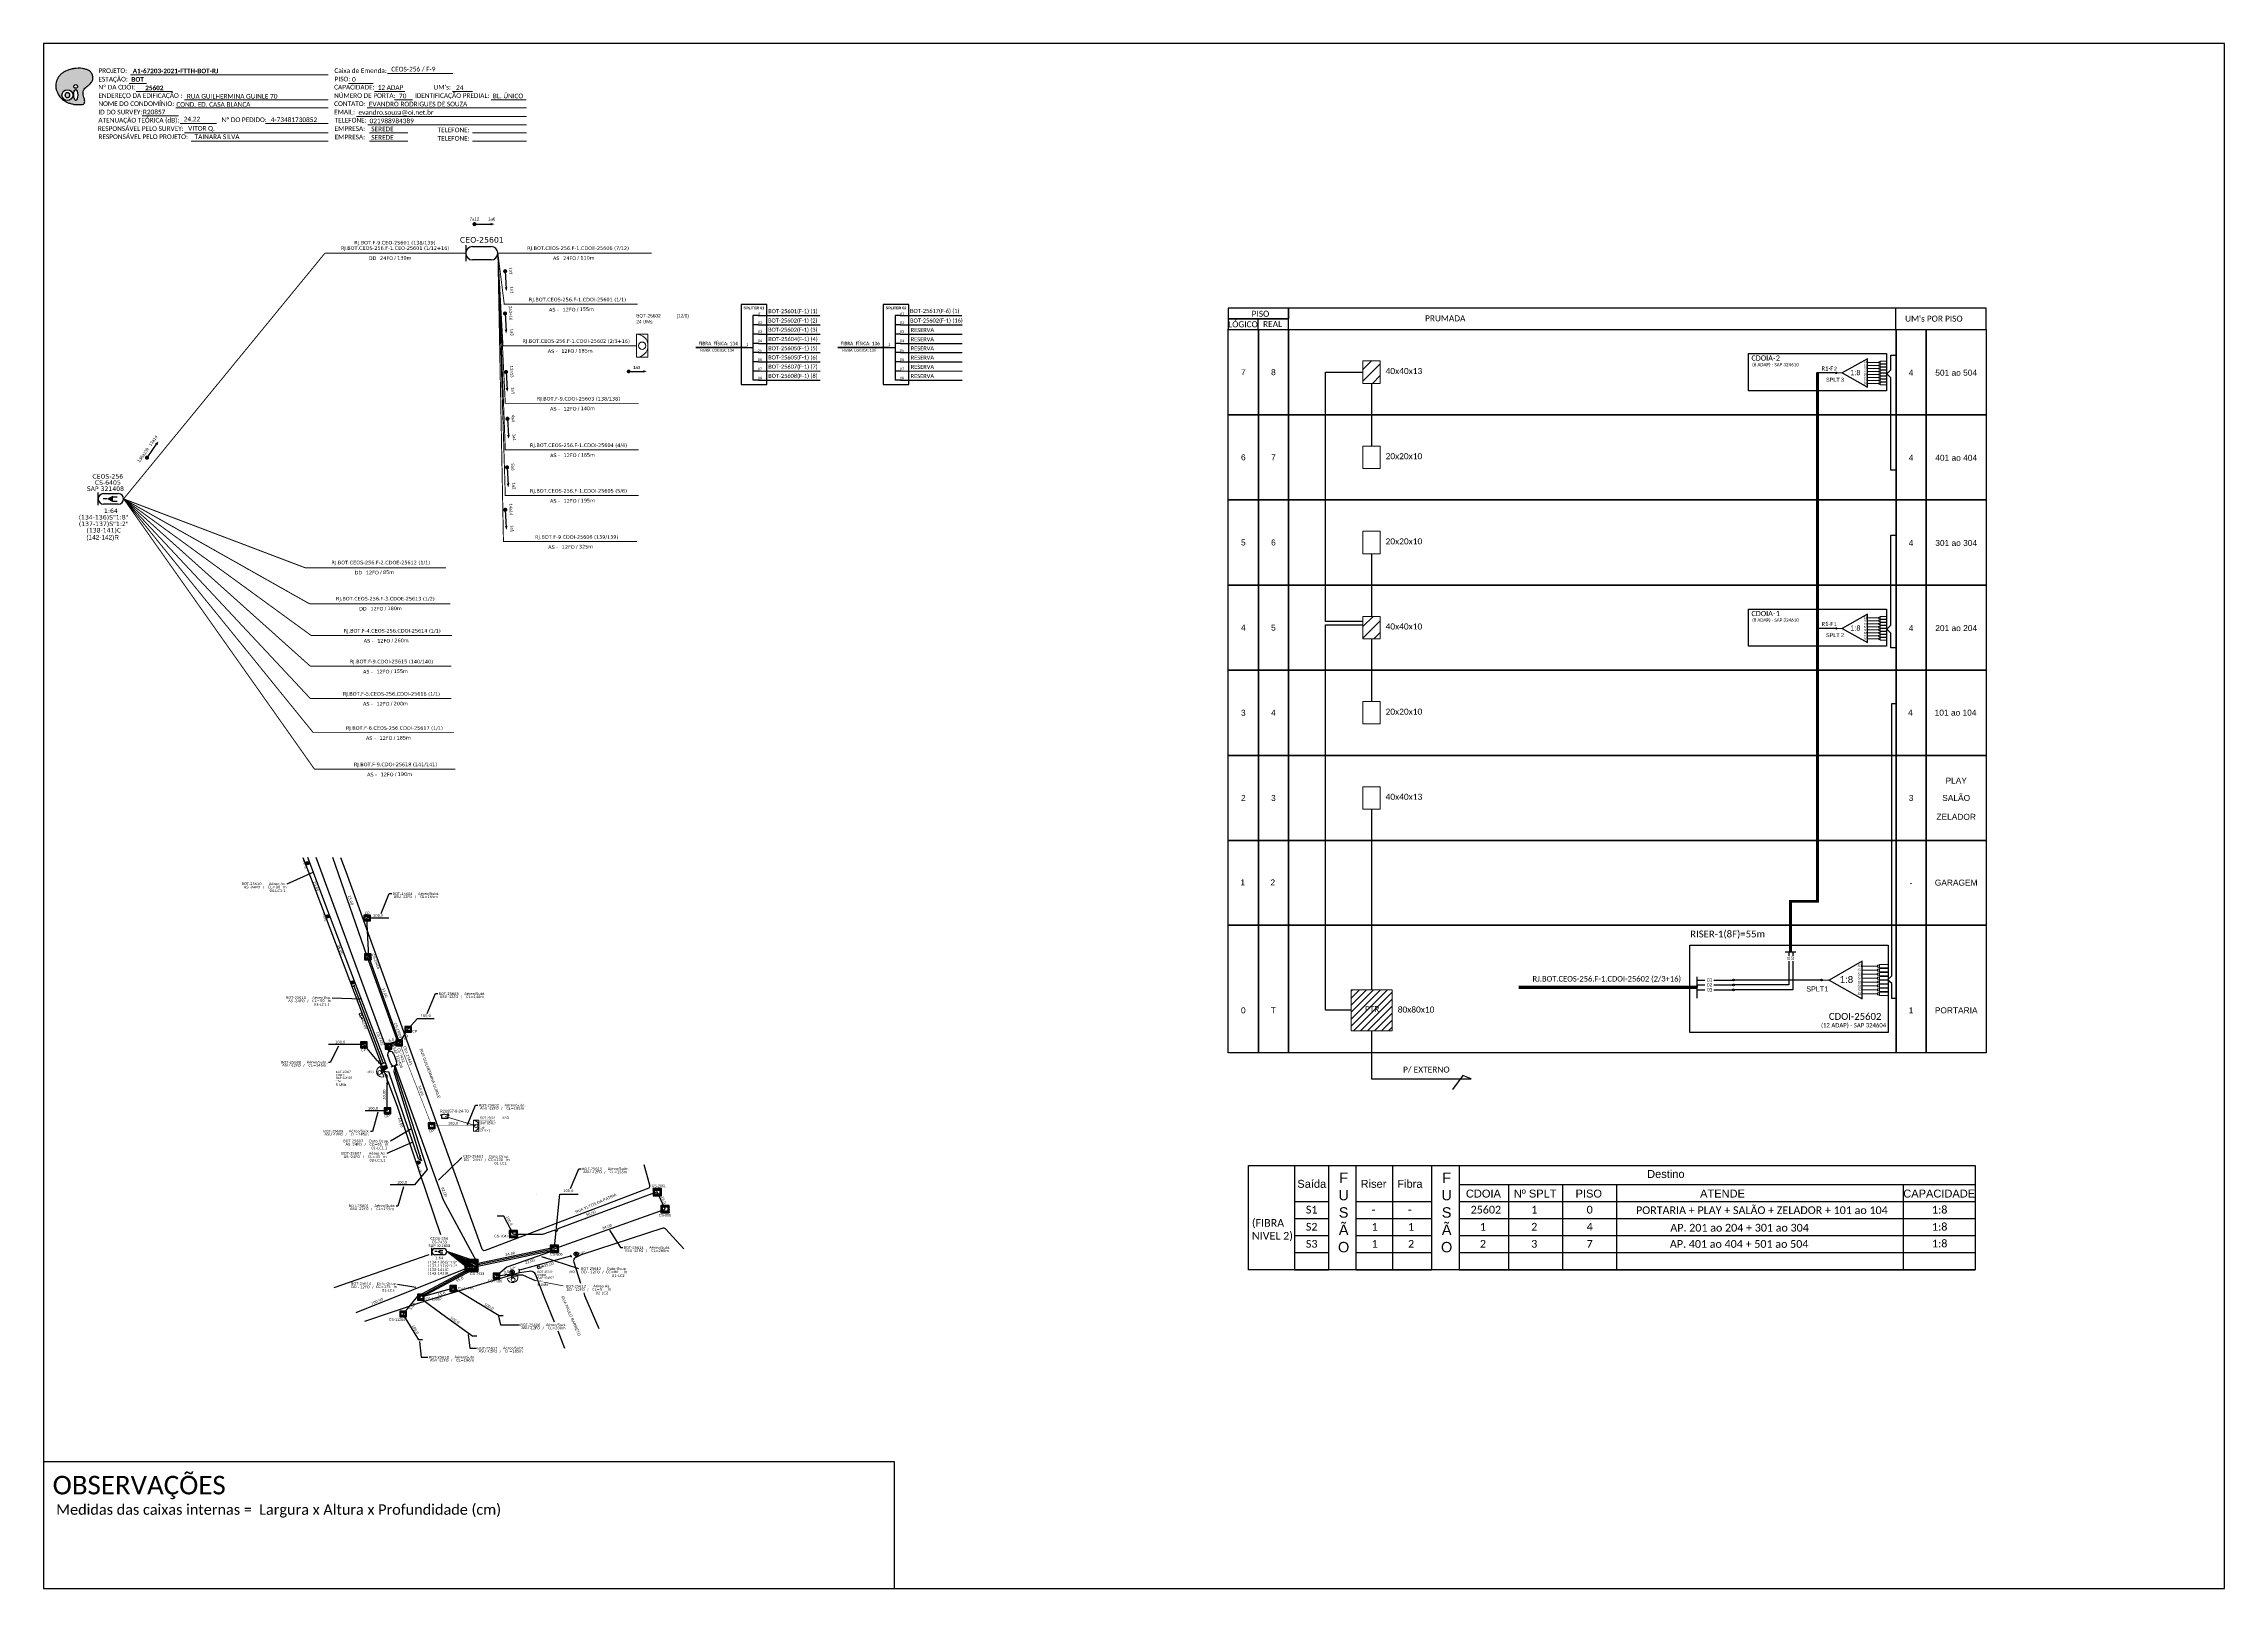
# Model space of a CAD drawing. Extents: x -89 to 749, y 705 to 1299.
import ezdxf
from ezdxf.enums import TextEntityAlignment as Align

# ---------------------------------------------------------------- set-up
doc = ezdxf.new("R2010")
doc.units = 0
for name, color, linetype in [('10.1-Caixas Subterrâneas', 5, 'Continuous'), ('20.4-CEOS', 1, 'Continuous'), ('20.5-CEO', 1, 'Continuous'), ('CAP a instalar', 1, 'Continuous'), ('celulas gpon', 7, 'Continuous'), ('label_cabos', 7, 'Continuous'), ('Legenda', 1, 'Continuous'), ('locais legendas', 7, 'Continuous'), ('QUADRA', 7, 'Continuous'), ('SETA', 7, 'Continuous'), ('Subida Lateral', 5, 'Continuous'), ('surveys', 7, 'Continuous'), ('surveys legendas', 7, 'Continuous')]:
    doc.layers.add(name, color=color, linetype=linetype)
for name, color, linetype, lineweight in [("20.0-LEGENDA DOS CDO'S", 1, 'Continuous', 0), ('20.1-CDO_INTERIOR', 1, 'Continuous', 0), ('20.2-CDO_POSTE', 1, 'Continuous', 5), ('20.6-CORDOALHA_SUPORTE', 7, 'Continuous', 25), ('40.1-ETIQUETAS', 1, 'Continuous', 20), ('CORDOALHA_SUPORTE', 7, 'Continuous', 25), ('Segmento Logradouro Texto', 7, 'Continuous', 0)]:
    doc.layers.add(name, color=color, linetype=linetype, lineweight=lineweight)
doc.layers.add('DROP DE CLIENTE', color=140, linetype='Continuous', plot=False)
doc.layers.add('EXTRA', color=50, linetype='Continuous', plot=False)
doc.styles.add('ARIAL', font='arial.ttf')
doc.styles.add('DIGICADE', font='arial.ttf')
doc.styles.add('ROMANS', font='romans')
doc.styles.add('siredit', font='verdana.ttf')
doc.styles.get("Standard").update_dxf_attribs({"font": 'arial.ttf'})
doc.styles.add('WMF-Calibri0', font='calibri.ttf')
doc.styles.add('WMF-Calibri1', font='calibrib.ttf')
doc.linetypes.add('FENCELINE1', pattern='A,0.25,-0.1,[133,ltypeshp.shx,S=0.1,R=0,X=-0.1,Y=0],-0.1,1', length=1.45)
doc.dimstyles.new('ISO-25', dxfattribs={"dimtxt": 2.5, "dimasz": 2.5, "dimexe": 1.25, "dimexo": 0.625, "dimtad": 1, "dimtxsty": 'Standard', "dimcen": 2.5, "dimadec": 0, "dimazin": 0, "dimtfac": 1, "dimtmove": 0, "dimatfit": 3, "dimfxl": 0, "dimarcsym": 0})

# ---------------------------------------------------------------- blocks, each defined once
blk = doc.blocks.new('OI')
h = blk.add_hatch(color=40)
edge = h.paths.add_edge_path()
edge.add_spline(control_points=[(4.35, -0.67), (3.92, -0.99), (3.26, -1.5), (2.81, -2.59), (2.9, -3.5), (3.06, -4.27), (3.31, -4.85), (3.37, -5.39), (3.4, -5.88), (3.2, -6.4), (2.54, -6.61), (1.65, -6.63), (0.55, -6.67), (-0.56, -6.42), (-1.61, -6.14), (-2.77, -5.61), (-3.92, -4.77), (-4.89, -3.7), (-5.34, -2.65), (-5.6, -1.94), (-5.85, -0.96), (-5.71, 0.47), (-5.1, 2.02), (-4.14, 3.02), (-3.3, 3.61), (-2.37, 4.16), (-1.36, 4.44), (-0.56, 4.7), (0.79, 4.85), (2.24, 4.97), (3.79, 4.57), (4.67, 4.21), (5.44, 3.65), (5.76, 2.99), (6.03, 2.21), (6.01, 1.46), (5.72, 0.64), (5.31, 0.08), (4.88, -0.38), (4.51, -0.55), (4.35, -0.67)], knot_values=[0, 0, 0, 0, 1.60434, 2.417191, 3.427595, 4.282808, 4.776746, 5.304182, 5.888771, 6.258406, 6.858137, 7.79129, 8.986195, 10.124242, 11.187857, 12.242908, 13.953784, 15.414161, 16.515391, 17.349188, 17.675853, 19.552021, 21.515531, 22.568638, 23.63245, 24.621084, 25.782718, 26.745347, 27.142653, 29.870543, 31.004649, 31.921532, 32.709589, 33.801391, 34.042471, 35.192333, 35.971461, 36.628871, 37.254359, 37.836911, 37.836911, 37.836911, 37.836911], degree=3, periodic=0)
h.paths.add_polyline_path([(1.13, -0.87, -1), (-0.04, -0.87, -1)], flags=16)
edge = h.paths.add_edge_path(flags=16)
edge.add_ellipse((0.56, -3.59), major_axis=(-0.02, 1.71), ratio=0.361305, start_angle=0, end_angle=360)
h.paths.add_polyline_path([(-0.36, -3.62, -1), (-3.8, -3.62, -1)], flags=16)
edge = h.paths.add_edge_path(flags=0)
edge.add_ellipse((-2.08, -3.62), major_axis=(0, 0.885), ratio=0.758294, start_angle=0, end_angle=360)
at = {"color": 40}
for centre, radius in [((-2.08, -3.62), 1.72), ((0.54, -0.87), 0.587)]:
    blk.add_circle(centre, radius, dxfattribs=at)
blk.add_ellipse((-2.08, -3.62), major_axis=(0, 0.885), ratio=0.758294, start_param=-3.141592653589792, end_param=3.141592653589792, dxfattribs=at)
blk.add_ellipse((0.56, -3.59), major_axis=(-0.02, 1.71), ratio=0.361305, dxfattribs=at)
at = {"color": 40, "start_tangent": (-0.800898, -0.598801), "end_tangent": (-0.800898, -0.598801)}
blk.add_spline([(4.35, -0.67), (3.2, -1.78), (2.9, -2.54), (2.92, -3.55), (3.12, -4.38), (3.28, -4.85), (3.37, -5.37), (3.35, -5.95), (3.2, -6.29), (2.66, -6.55), (1.73, -6.63), (0.54, -6.62), (-0.58, -6.41), (-1.6, -6.11), (-2.56, -5.67), (-3.95, -4.67), (-4.89, -3.56), (-5.37, -2.56), (-5.64, -1.78), (-5.72, -1.46), (-5.63, 0.42), (-4.84, 2.22), (-4.13, 2.99), (-3.27, 3.62), (-2.4, 4.09), (-1.3, 4.47), (-0.37, 4.72), (0.02, 4.77), (2.75, 4.8), (3.85, 4.53), (4.69, 4.16), (5.31, 3.68), (5.85, 2.73), (5.93, 2.5), (5.94, 1.35), (5.67, 0.62), (5.29, 0.08), (4.84, -0.36), (4.35, -0.67)], degree=3, dxfattribs=at)
blk = doc.blocks.new('CARIMBO')
at = {"color": 7, "lineweight": 0}
for points in [[(134.48, -16.3), (159.61, -16.3)], [(35.15, -20.06), (41.7, -20.06)], [(35.66, -16.79), (111.64, -16.79)], [(37.81, -23.14), (51.75, -23.14)], [(119.43, -20.02), (128.92, -20.02)], [(129.48, -23.14), (141.1, -23.14)], [(159.42, -23.14), (167.09, -23.14)], [(40.13, -32.55), (54.07, -32.55)], [(52.97, -29.48), (111.64, -29.48)], [(56.38, -26.37), (111.64, -26.37)], [(122.56, -32.72), (187.83, -32.72)], [(126.6, -29.48), (187.83, -29.48)], [(137.07, -26.37), (144.01, -26.37)], [(174.24, -26.37), (187.8, -26.37)], [(54.67, -35.52), (68.61, -35.52)], [(56.38, -39.07), (111.64, -39.07)], [(126.84, -35.96), (187.83, -35.96)], [(127.45, -39.07), (142.25, -39.07)], [(167.06, -39.07), (187.83, -39.07)], [(58.87, -42.31), (111.64, -42.31)], [(127.45, -42.31), (142.25, -42.31)], [(167.06, -42.31), (187.83, -42.31)]]:
    blk.add_lwpolyline(points, dxfattribs=at)
at = {"color": 7, "xscale": 1.213923925163967, "yscale": 1.213923925163967, "zscale": 1.213923925163967, "rotation": 0.1532896023949059}
blk.add_blockref('OI', (13.86, -20.16), dxfattribs=at)
at = {"color": 7, "lineweight": 0, "style": 'WMF-Calibri0'}
for s, height, p in [('PROJETO:', 1.793, (23.26, -16.04)), ('Caixa de Emenda:', 1.7927, (114.02, -16.04)), ('ESTAÇÃO:', 1.793, (23.26, -19.32)), ('ENDEREÇO DA EDIFICAÇÃO :', 1.7927, (23.26, -25.63)), ('Nº DA CDOI:', 1.7927, (23.26, -22.39)), ('CAPACIDADE:', 1.7927, (113.91, -22.39)), ('NÚMERO DE PORTA:', 1.7927, (113.91, -25.63)), ('PISO:', 1.793, (114.09, -19.28)), ('IDENTIFICAÇÃO PREDIAL:', 1.7927, (144.99, -25.63)), ("UM's:", 1.793, (152.15, -22.39)), ('ATENUAÇÃO TEÓRICA (dB):', 1.7927, (23.26, -35.09)), ('NOME DO CONDOMÍNIO:', 1.7927, (23.26, -28.74)), ('ID DO SURVEY:', 1.7927, (23.26, -31.97)), ('CONTATO:', 1.793, (113.91, -28.74)), ('EMAIL:', 1.793, (113.91, -31.97)), ('TELEFONE:', 1.793, (114.09, -35.09)), ('RESPONSÁVEL PELO SURVEY:', 1.7927, (23.02, -38.32)), ('RESPONSÁVEL PELO PROJETO:', 1.7927, (23.26, -41.44)), ('EMPRESA:', 1.793, (114.09, -38.32)), ('EMPRESA:', 1.793, (114.09, -41.56)), ('TELEFONE:', 1.793, (153.7, -38.83)), ('TELEFONE:', 1.793, (153.7, -42.06))]:
    blk.add_text(s, height=height, dxfattribs=at).set_placement(p)
at = {"color": 7, "lineweight": 0, "flags": 8}
for tag, p, style in [('PROJ', (36.46, -16.13), 'WMF-Calibri1'), ('CEOS-XX', (135.87, -15.46), 'WMF-Calibri0'), ('EST', (35.94, -19.41), 'WMF-Calibri1'), ('LOGRADOURO', (56.65, -25.91), 'WMF-Calibri0'), ('PISO_PTR', (120.78, -19.42), 'WMF-Calibri0'), ('CAPAC.', (130.66, -22.52), 'WMF-Calibri0'), ('N°', (138.85, -25.77), 'WMF-Calibri0'), ("UC'S", (160.78, -22.54), 'WMF-Calibri0'), ('N°PREDIO', (174.94, -25.77), 'WMF-Calibri0'), ('_ID_', (40.39, -31.94), 'WMF-Calibri0'), ('NOME_DO_COND.', (53.23, -29.02), 'WMF-Calibri0'), ('O_POTEN', (56.06, -34.68), 'WMF-Calibri0'), ('EMAIL', (123.26, -32.12), 'WMF-Calibri0'), ('NOME_DO_CONTATO', (127.3, -28.89), 'WMF-Calibri0'), ('RES_SURVEY', (57.78, -38.23), 'WMF-Calibri0'), ('RES_PROJ', (60.27, -41.47), 'WMF-Calibri0'), ('TELEFONE', (127.55, -35.36), 'WMF-Calibri0'), ('EMP_RESP_SURVEY', (128.16, -38.47), 'WMF-Calibri0'), ('EMP_RESP_PROJ', (128.16, -41.71), 'WMF-Calibri0'), ('CONT_RESP_SURVEY', (167.76, -38.47), 'WMF-Calibri0'), ('CONT_RESP_PROJ', (167.76, -41.71), 'WMF-Calibri0')]:
    blk.add_attdef(tag, p, '', height=1.79, dxfattribs=dict(at, style=style))
at = {"color": 7, "lineweight": 0, "style": 'WMF-Calibri1', "flags": 8}
blk.add_attdef("N° CDO'S", text='', height=1.79, dxfattribs=at).set_placement((44.78, -22.68), align=Align.CENTER)
blk = doc.blocks.new('CEOS_RP_CT_DRT')
at = {"layer": '20.4-CEOS', "color": 0}
for p, q in [((-4.54, 1.19), (-1.19, 1.19)), ((-1.19, -1.19), (-4.54, -1.19))]:
    blk.add_line(p, q, dxfattribs=at)
for points in [[(-5.73, -1.43), (-5.73, 1.44)], [(-3.79, 0), (-4.59, 0)], [(-2.47, 0.48), (-1.45, 0.48)], [(-2.47, -0.52), (-1.45, -0.52)]]:
    blk.add_lwpolyline(points, dxfattribs=at)
blk.add_lwpolyline([(-3.79, 0, 0, 1.47, 0), (-2.41, 0, 1.47, 1.47, 0)], format="xyseb", dxfattribs=at)
for centre, start, end in [((-4.54, 0), 90, 270), ((-1.19, 0), 270, 90)]:
    blk.add_arc(centre, 1.19, start, end, dxfattribs=at)
at = {"layer": '20.4-CEOS', "color": 7, "style": 'siredit'}
for tag, p in [('Nº_DA_CEOS', (-2.86, 5.6)), ('LOCAL', (-2.86, 4.24)), ('SAP', (-2.86, 2.78)), ('RACIO_SPLITAGEM', (-2.86, -1.88)), ('FIBRAS_SPLITTER', (-2.86, -3.58)), ('RESERVA_FINAIS', (-2.86, -6.39)), ('FIBRAS_TOP_C', (-2.86, -5.08))]:
    blk.add_attdef(tag, text='', height=1.01, dxfattribs=at).set_placement(p, align=Align.TOP_CENTER)
blk = doc.blocks.new('ETIQUETA_RS5F')
at = {"layer": '40.1-ETIQUETAS', "color": 0, "style": 'siredit'}
blk.add_text('/', height=1.5, dxfattribs=at).set_placement((1.58, -1.95), align=Align.MIDDLE_RIGHT)
for tag, p in [('ETIQUETA_R_SECUNDARIA', (1.21, 2.1)), ('ETIQUETA_R_PRIMARIA', (1.21, 4.1)), ('F_ATIVAS/F_MORTAS', (1.14, -4.24))]:
    blk.add_attdef(tag, text='', height=1.5, dxfattribs=at).set_placement(p, align=Align.MIDDLE_CENTER)
for tag, p in [('TIPO_CABO', (-6.58, -2.12)), ('CAP_CABO', (0.4, -2.09))]:
    blk.add_attdef(tag, text='', height=1.5, dxfattribs=at).set_placement(p, align=Align.MIDDLE_RIGHT)
for tag, p in [('FUSÃO_1', (0.85, -8.39)), ('FUSÃO_2', (0.85, -10.6)), ('FUSÃO_3', (0.85, -12.93)), ('FUSÃO_4', (0.85, -15.14)), ('FUSÃO_5', (0.85, -17.16))]:
    blk.add_attdef(tag, text='', height=1.5, dxfattribs=at).set_placement(p, align=Align.CENTER)
blk.add_attdef('METROS', text='', height=1.5, dxfattribs=at).set_placement((2.14, -1.95), align=Align.MIDDLE_LEFT)
blk = doc.blocks.new('CDOI_INT')
at = {"layer": '20.1-CDO_INTERIOR', "color": 0, "lineweight": 18}
blk.add_lwpolyline([(4.25, -4.25), (4.25, 4.25), (0, 4.25), (0, -4.25)], close=True, dxfattribs=at)
blk.add_circle((2.12, 0), 1.36, dxfattribs=at)
blk.add_arc((0, 0), 4.25, 270, 90, dxfattribs=at)
at = {"layer": "20.0-LEGENDA DOS CDO'S", "color": 0, "style": 'ARIAL'}
for tag, p in [('CDO_N', (-0.08, 10.38)), ('SURVEY', (-0.08, 8.2)), ('SPLITER_1', (21.18, 10.38)), ('SPLITER_2', (21.19, 8.68)), ('SAP', (-0.08, 6.23)), ('1:XX', (5.94, -2.22)), ('UMS', (5.94, -4.24))]:
    blk.add_attdef(tag, p, '', height=1.36, dxfattribs=at)
blk.add_attdef('FIBRAS_UTILIZADAS', text='', height=1.36, dxfattribs=at).set_placement((15.34, 10.38), align=Align.CENTER)
blk = doc.blocks.new('SPLT_1-8_SC-APC')
at = {"color": 1, "lineweight": 0}
blk.add_lwpolyline([(-17.04, -7.55), (-19.26, -7.55)], dxfattribs=at)
at = {"color": 1}
blk.add_lwpolyline([(-7.37, -2.1), (-17.04, -7.55), (-7.37, -13), (-7.37, -2.1)], dxfattribs=at)
at = {"color": 3, "lineweight": 0}
for points in [[(-2.99, -3.51), (-7.37, -3.51)], [(-7.37, -4.66), (-2.99, -4.66)], [(-7.37, -5.82), (-2.99, -5.82)], [(-7.37, -6.97), (-2.99, -6.97)], [(-7.37, -8.12), (-2.99, -8.12)], [(-2.41, -3.02), (-2.41, -4)], [(-2.41, -3.02), (0, -3.02)], [(-2.41, -4), (0, -4)], [(-2.41, -4.17), (-2.41, -5.16)], [(-2.41, -4.17), (0, -4.17)], [(-2.41, -5.16), (0, -5.16)], [(-2.41, -5.32), (-2.41, -6.31)], [(-2.41, -5.32), (0, -5.32)], [(-2.41, -6.31), (0, -6.31)], [(-2.41, -6.48), (-2.41, -7.46)], [(-2.41, -6.48), (0, -6.48)], [(-2.41, -7.46), (0, -7.46)], [(-2.41, -7.63), (-2.41, -8.62)], [(-2.41, -7.63), (0, -7.63)], [(-7.37, -9.28), (-2.99, -9.28)], [(-7.37, -10.43), (-2.99, -10.43)], [(-7.37, -11.58), (-2.99, -11.58)], [(-2.41, -8.62), (0, -8.62)], [(-2.41, -8.78), (-2.41, -9.77)], [(-2.41, -8.78), (0, -8.78)], [(-2.41, -9.77), (0, -9.77)], [(-2.41, -9.94), (-2.41, -10.92)], [(-2.41, -9.94), (0, -9.94)], [(-2.41, -10.92), (0, -10.92)], [(-2.41, -11.09), (-2.41, -12.08)], [(-2.41, -11.09), (0, -11.09)], [(-2.41, -12.08), (0, -12.08)]]:
    blk.add_lwpolyline(points, dxfattribs=at)
for points in [[(-2.99, -3.22), (-2.41, -3.22), (-2.41, -3.8), (-2.99, -3.8)], [(-2.99, -4.38), (-2.41, -4.38), (-2.41, -4.95), (-2.99, -4.95)], [(-2.99, -5.53), (-2.41, -5.53), (-2.41, -6.1), (-2.99, -6.1)], [(-2.99, -6.68), (-2.41, -6.68), (-2.41, -7.26), (-2.99, -7.26)], [(-2.99, -7.84), (-2.41, -7.84), (-2.41, -8.41), (-2.99, -8.41)], [(-2.99, -8.99), (-2.41, -8.99), (-2.41, -9.56), (-2.99, -9.56)], [(-2.99, -10.14), (-2.41, -10.14), (-2.41, -10.72), (-2.99, -10.72)], [(-2.99, -11.3), (-2.41, -11.3), (-2.41, -11.87), (-2.99, -11.87)]]:
    blk.add_lwpolyline(points, close=True, dxfattribs=at)
at = {"color": 1, "style": 'ARIAL'}
for s, height, p in [('1:8', 2, (-13.91, -8.4)), ('S1', 0.75, (-8.74, -3.78)), ('S2', 0.75, (-8.74, -4.97)), ('S3', 0.75, (-8.74, -6.18)), ('S4', 0.75, (-8.74, -7.36)), ('S5', 0.75, (-8.74, -8.57)), ('S6', 0.75, (-8.74, -9.69)), ('S7', 0.75, (-8.74, -10.78)), ('S8', 0.75, (-8.74, -11.9))]:
    blk.add_text(s, height=height, dxfattribs=at).set_placement(p)
blk = doc.blocks.new('SURVEY_SURVEY')
for p, q in [((0, 0.0000152), (-0.0000151, 0.0000108)), ((-0.0000151, 0.0000108), (-0.0000104, 0.0000108)), ((-0.0000103, 0), (-0.0000103, 0.0000108)), ((0.0000103, 0), (-0.0000103, 0)), ((0, 0.0000152), (0.0000151, 0.0000108)), ((0.0000101, 0.0000159), (0.0000117, 0.0000159)), ((0.0000101, 0.0000123), (0.0000101, 0.0000159)), ((0.0000151, 0.0000108), (0.0000103, 0.0000108)), ((0.0000103, 0.0000108), (0.0000103, 0)), ((0.0000117, 0.0000159), (0.0000117, 0.0000119))]:
    blk.add_line(p, q)
blk = doc.blocks.new('*U64')
at = {"color": 0}
blk.add_line((2.14, -0.58), (-2.1, -0.68), dxfattribs=at)
for centre, radius in [((0, 0.38), 0.733), ((0.03, -1.03), 0.393)]:
    blk.add_circle(centre, radius, dxfattribs=at)
blk.add_arc((0.02, -0.63), 2.12, 1.37817, 181.37817, dxfattribs=at)
blk = doc.blocks.new('*X58')
at = {"color": 0, "linetype": 'Continuous'}
for p, q in [((-1.25, 0.34099), (-0.49099, 1.1)), ((-1.25, 0.517767), (-0.667767, 1.1)), ((-1.25, 0.694544), (-0.844544, 1.1)), ((-1.25, 0.87132), (-1.02132, 1.1)), ((-1.25, 1.048097), (-1.198097, 1.1)), ((-1.25, 0.164214), (-0.8035, 0.610714)), ((-1.25, -0.012563), (-0.8035, 0.433937)), ((-1.25, -0.18934), (-0.8035, 0.25716)), ((-1.25, -0.366117), (-0.8035, 0.080383)), ((-0.789214, 0.625), (-0.314214, 1.1)), ((-0.612437, 0.625), (-0.137437, 1.1)), ((-0.43566, 0.625), (0.03934, 1.1)), ((-0.258883, 0.625), (0.216117, 1.1)), ((-0.082107, 0.625), (0.392893, 1.1)), ((0.09467, 0.625), (0.56967, 1.1)), ((0.271447, 0.625), (0.746447, 1.1)), ((0.448223, 0.625), (0.923223, 1.1)), ((0.625, 0.625), (1.1, 1.1)), ((0.801777, 0.625), (1.25, 1.073223)), ((0.8035, 0.449947), (1.25, 0.896447)), ((0.8035, 0.27317), (1.25, 0.71967)), ((0.8035, 0.096393), (1.25, 0.542893)), ((0.8035, -0.080383), (1.25, 0.366117)), ((0.8035, -0.25716), (1.25, 0.18934)), ((0.8035, -0.433937), (1.25, 0.012563)), ((-1.25, -0.542893), (-0.8035, -0.096393)), ((-1.25, -0.71967), (-0.8035, -0.27317)), ((-1.25, -0.896447), (-0.8035, -0.449947)), ((-1.25, -1.073223), (-0.801777, -0.625)), ((-1.1, -1.1), (-0.625, -0.625)), ((-0.923223, -1.1), (-0.448223, -0.625)), ((-0.746447, -1.1), (-0.271447, -0.625)), ((-0.56967, -1.1), (-0.09467, -0.625)), ((-0.392893, -1.1), (0.082107, -0.625)), ((-0.216117, -1.1), (0.258883, -0.625)), ((-0.03934, -1.1), (0.43566, -0.625)), ((0.137437, -1.1), (0.612437, -0.625)), ((0.314214, -1.1), (0.789214, -0.625)), ((0.49099, -1.1), (1.25, -0.34099)), ((0.667767, -1.1), (1.25, -0.517767)), ((0.8035, -0.610714), (1.25, -0.164214)), ((0.844544, -1.1), (1.25, -0.694544)), ((1.02132, -1.1), (1.25, -0.87132)), ((1.198097, -1.1), (1.25, -1.048097))]:
    blk.add_line(p, q, dxfattribs=at)
blk = doc.blocks.new('MANHOLE_MQ')
at = {"color": 0, "linetype": 'Continuous'}
for p, q in [((0.0000062, 0.0000057), (-0.0000063, 0.0000057)), ((-0.0000063, 0.0000057), (-0.0000063, -0.0000053)), ((-0.000004, 0.0000033), (0.000004, 0.0000033)), ((-0.000004, -0.0000029), (-0.000004, 0.0000033)), ((0.000004, 0.0000033), (0.000004, -0.0000029)), ((0.0000062, -0.0000053), (0.0000062, 0.0000057)), ((-0.0000063, -0.0000053), (0.0000062, -0.0000053)), ((0.000004, -0.0000029), (-0.000004, -0.0000029)), ((0.000004, -0.0000029), (0.000004, -0.0000029))]:
    blk.add_line(p, q, dxfattribs=at)
at = {"color": 0, "linetype": 'Continuous', "xscale": 5e-06, "yscale": 5e-06, "zscale": 1e-05}
blk.add_blockref('*X58', (0, 0.0000002), dxfattribs=at)
blk = doc.blocks.new('*U65')
at = {"layer": '20.4-CEOS', "color": 7, "style": 'siredit'}
for tag, p in [('FIBRAS_SPLITTER', (0, 0)), ('FIBRAS_TOP_C', (0, -4.13)), ('RESERVA_FINAIS', (0, -5.46))]:
    blk.add_attdef(tag, p, '', height=1.01, dxfattribs=at)
for tag, p, flags in [('QTDE', (0, -9.4), 1), ('ID_ATIVIDADE', (0, -6.77), 3), ('FATOR', (0, -8.09), 1), ('FID', (0, -10.71), 1)]:
    blk.add_attdef(tag, p, '', height=1.01, dxfattribs=dict(at, flags=flags))
blk = doc.blocks.new('*U67')
at = {"layer": '20.4-CEOS', "color": 7, "style": 'siredit'}
blk.add_attdef('FIBRAS_SPLITTER', (0, 0), '', height=1.01, dxfattribs=at)
for tag, p, flags in [('QTDE', (0, -4.11), 1), ('ID_ATIVIDADE', (0, -1.48), 3), ('FATOR', (0, -2.79), 1), ('FID', (0, -5.42), 1)]:
    blk.add_attdef(tag, p, '', height=1.01, dxfattribs=dict(at, flags=flags))
blk = doc.blocks.new('Inst CDOE-8 CAIXA DIST OPT CDOE 48F_8D C_SPL OPTAP')
at = {"layer": "20.0-LEGENDA DOS CDO'S", "color": 0, "style": 'ARIAL'}
for tag, p, height in [('1:XX', (-0.01, 1.7), 0.8), ('SAP', (0.12, 2.96), 0.8), ('CORDOALHA', (0.12, 4.02), 0.8), ('FID', (0.12, 5.25), 0.8), ('UMS', (0.14, 0.22), 1)]:
    blk.add_attdef(tag, p, '', height=height, rotation=0.11799, dxfattribs=at)
at = {"layer": "20.0-LEGENDA DOS CDO'S", "color": 0}
for tag, p, style, flags in [('ID_ATIVIDADE', (0.12, 6.47), 'ARIAL', 3), ('FATOR', (7.92, 6.47), 'ARIAL', 1), ('QTDE', (0.23, -0.97), 'DIGICADE', 3)]:
    blk.add_attdef(tag, p, '', height=0.8, rotation=0.11799, dxfattribs=dict(at, style=style, flags=flags))
at = {"layer": "20.0-LEGENDA DOS CDO'S", "color": 0, "style": 'ARIAL'}
blk.add_attdef('FIBRAS_UTILIZADAS', text='', height=0.8, rotation=0.11799, dxfattribs=at).set_placement((13.48, 5.26), align=Align.CENTER)
blk = doc.blocks.new('Inst CB DT OCUP CFOA-SM-DD-G-24')
at = {"layer": 'label_cabos', "color": 0, "style": 'siredit'}
for tag, flags, p in [('ID_ATIVIDADE', 3, (1.31, 2.67)), ('FATOR', 1, (11.56, 2.55))]:
    blk.add_attdef(tag, text='', height=1, rotation=359.69001, dxfattribs=dict(at, flags=flags)).set_placement(p, align=Align.MIDDLE_CENTER)
for tag, p in [('TIPO_CABO', (1.11, 0)), ('DESTINO_CABO', (3.13, 1.26)), ('CABO', (4.69, -0.05)), ('/', (7.71, -0.05)), ('LANCE', (10.41, 0.02)), ('TIPO_CABO', (13.11, 1.24)), ('UND', (16.46, 0)), ('FID', (13.65, -1.41))]:
    blk.add_attdef(tag, text='', height=1, rotation=359.69001, dxfattribs=at).set_placement(p, align=Align.MIDDLE_CENTER)
blk.add_attdef('QTDE', (11.93, -0.45), '', height=1, rotation=359.69001, dxfattribs=at)
blk = doc.blocks.new('Inst CORD ALUMINIO 4.8 MM 3F(sem recursos)')
at = {"layer": '20.6-CORDOALHA_SUPORTE', "color": 0, "lineweight": 0, "style": 'ROMANS'}
for tag, p, flags in [('ID_ATIVIDADE', (-5.2, -6.67), 3), ('FID', (-5.2, -8.9), 1), ('FATOR', (-5.2, -4.44), 3)]:
    blk.add_attdef(tag, p, '', height=1, dxfattribs=dict(at, flags=flags))
blk.add_attdef('LANCE', text='', height=1, dxfattribs=at).set_placement((-0.54, -2.21), align=Align.RIGHT)
at = {"layer": '20.6-CORDOALHA_SUPORTE', "color": 0, "style": 'siredit'}
blk.add_attdef('QTDE', (-0.54, -2.21), '', height=1, rotation=359.69001, dxfattribs=at)
blk = doc.blocks.new('Inst CB DT OCUP CFOA-SM-DD-S-12')
at = {"layer": 'label_cabos', "color": 0, "style": 'siredit'}
for tag, flags, p in [('ID_ATIVIDADE', 3, (1.31, 2.67)), ('FATOR', 1, (11.56, 2.55))]:
    blk.add_attdef(tag, text='', height=1, rotation=359.69001, dxfattribs=dict(at, flags=flags)).set_placement(p, align=Align.MIDDLE_CENTER)
for tag, p in [('TIPO_CABO', (1.11, 0)), ('DESTINO_CABO', (3.13, 1.26)), ('CABO', (4.69, -0.05)), ('/', (7.71, -0.05)), ('LANCE', (10.41, 0.02)), ('TIPO_CABO', (13.11, 1.24)), ('UND', (16.46, 0)), ('FID', (13.65, -1.41))]:
    blk.add_attdef(tag, text='', height=1, rotation=359.69001, dxfattribs=at).set_placement(p, align=Align.MIDDLE_CENTER)
blk.add_attdef('QTDE', (11.93, -0.45), '', height=1, rotation=359.69001, dxfattribs=at)
blk = doc.blocks.new('Inst CB AS CFOA-SM-ASU-120-S-12')
at = {"layer": 'label_cabos', "color": 0, "style": 'siredit'}
for tag, flags, p in [('ID_ATIVIDADE', 3, (1.31, 2.67)), ('FATOR', 1, (11.56, 2.55))]:
    blk.add_attdef(tag, text='', height=1, rotation=359.69001, dxfattribs=dict(at, flags=flags)).set_placement(p, align=Align.MIDDLE_CENTER)
for tag, p in [('TIPO_CABO', (1.26, 0)), ('DESTINO_CABO', (3.13, 1.26)), ('CABO', (4.69, -0.05)), ('/', (7.71, -0.05)), ('LANCE', (10.81, 0)), ('TIPO_CABO', (13.11, 1.24)), ('UND', (15.96, 0)), ('FID', (13.15, -1.41))]:
    blk.add_attdef(tag, text='', height=1, rotation=359.69001, dxfattribs=at).set_placement(p, align=Align.MIDDLE_CENTER)
blk.add_attdef('QTDE', (12.43, -0.47), '', height=1, rotation=359.69001, dxfattribs=at)
blk = doc.blocks.new('LEGENDA DOS CABOS')
at = {"layer": 'EXTRA', "color": 0, "style": 'siredit'}
for tag, p in [('ID', (4.6, 0.97)), ('XX', (9.03, 0.97))]:
    blk.add_attdef(tag, text='', height=0.48, rotation=359.69001, dxfattribs=at).set_placement(p, align=Align.MIDDLE_CENTER)
at = {"layer": 'Legenda', "color": 0, "style": 'siredit'}
for tag, p in [('TIPO_CABO', (1.31, 0)), ('CABO', (4.69, -0.05)), ('/', (6.81, -0.05)), ('METROS', (10.03, -0.05))]:
    blk.add_attdef(tag, text='', height=0.8, rotation=359.69001, dxfattribs=at).set_placement(p, align=Align.MIDDLE_CENTER)
blk = doc.blocks.new('Inst CB ESP CFOA-SM-AS-80-TS-24')
at = {"layer": 'label_cabos', "color": 0, "style": 'siredit'}
for tag, flags, p in [('ID_ATIVIDADE', 3, (1.31, 2.67)), ('FATOR', 1, (11.56, 2.55))]:
    blk.add_attdef(tag, text='', height=1, rotation=359.69001, dxfattribs=dict(at, flags=flags)).set_placement(p, align=Align.MIDDLE_CENTER)
for tag, p in [('TIPO_CABO', (1.76, 0)), ('DESTINO_CABO', (3.13, 1.26)), ('CABO', (4.69, -0.05)), ('/', (7.71, -0.05)), ('LANCE', (10.81, 0)), ('TIPO_CABO', (13.11, 1.24)), ('UND', (15.96, 0)), ('FID', (13.15, -1.41))]:
    blk.add_attdef(tag, text='', height=1, rotation=359.69001, dxfattribs=at).set_placement(p, align=Align.MIDDLE_CENTER)
blk.add_attdef('QTDE', (12.43, -0.47), '', height=1, rotation=359.69001, dxfattribs=at)
blk = doc.blocks.new('Inst CB AS CFOA-SM-AS-80-TS-24')
at = {"layer": 'label_cabos', "color": 0, "style": 'siredit'}
for tag, flags, p in [('ID_ATIVIDADE', 3, (1.31, 2.67)), ('FATOR', 1, (11.56, 2.55))]:
    blk.add_attdef(tag, text='', height=1, rotation=359.69001, dxfattribs=dict(at, flags=flags)).set_placement(p, align=Align.MIDDLE_CENTER)
for tag, p in [('TIPO_CABO', (1.76, 0)), ('DESTINO_CABO', (3.13, 1.26)), ('CABO', (4.69, -0.05)), ('/', (7.71, -0.05)), ('LANCE', (10.81, 0)), ('TIPO_CABO', (13.11, 1.24)), ('UND', (15.96, 0)), ('FID', (13.15, -1.41))]:
    blk.add_attdef(tag, text='', height=1, rotation=359.69001, dxfattribs=at).set_placement(p, align=Align.MIDDLE_CENTER)
blk.add_attdef('QTDE', (12.43, -0.47), '', height=1, rotation=359.69001, dxfattribs=at)
blk = doc.blocks.new('Inst CB DT OCUP CFOA-SM-AS-80-TS-24')
at = {"layer": 'label_cabos', "color": 0, "style": 'siredit'}
for tag, flags, p in [('ID_ATIVIDADE', 3, (1.31, 2.67)), ('FATOR', 1, (11.56, 2.55))]:
    blk.add_attdef(tag, text='', height=1, rotation=359.69001, dxfattribs=dict(at, flags=flags)).set_placement(p, align=Align.MIDDLE_CENTER)
for tag, p in [('TIPO_CABO', (1.76, 0)), ('DESTINO_CABO', (3.13, 1.26)), ('CABO', (4.69, -0.05)), ('/', (7.71, -0.05)), ('LANCE', (10.91, 0)), ('TIPO_CABO', (13.11, 1.24)), ('UND', (15.96, 0)), ('FID', (13.15, -1.41))]:
    blk.add_attdef(tag, text='', height=1, rotation=359.69001, dxfattribs=at).set_placement(p, align=Align.MIDDLE_CENTER)
blk.add_attdef('QTDE', (12.43, -0.47), '', height=1, rotation=359.69001, dxfattribs=at)

msp = doc.modelspace()

# ---------------------------------------------------------------- hatches: boundary and pattern name
h = msp.add_hatch()
h.set_pattern_fill('ANSI31', color=10, style=0)
h.set_pattern_definition([(45, (-744.5754, 118.8708), (-2.245064, 2.245064), [])])
h.paths.add_polyline_path([(424.64, 1078.77), (418.02, 1078.77), (418.02, 1070.15), (424.64, 1070.15)])
h.paths.add_polyline_path([(424.64, 1177), (418.02, 1177), (418.02, 1168.38), (424.64, 1168.38)])
h.paths.add_polyline_path([(426.2, 1073.12), (441.4, 1073.12), (441.4, 1076.65), (426.2, 1076.65)], flags=9)
h.paths.add_polyline_path([(426.2, 1171.35), (441.31, 1171.35), (441.31, 1174.89), (426.2, 1174.89)], flags=9)
h = msp.add_hatch(color=3)
h.dxf.hatch_style = 1
edge = h.paths.add_edge_path()
edge.add_arc((600.07, 1172.38), 0.256, 0, 360)
h = msp.add_hatch(color=3)
h.dxf.hatch_style = 1
edge = h.paths.add_edge_path()
edge.add_arc((600.07, 1074.15), 0.256, 0, 360)
h = msp.add_hatch(color=3)
h.dxf.hatch_style = 1
edge = h.paths.add_edge_path()
edge.add_arc((560.49, 938.95), 0.32, 0, 360)
h = msp.add_hatch(color=3)
h.dxf.hatch_style = 1
edge = h.paths.add_edge_path()
edge.add_arc((594.28, 938.95), 0.339, 0, 360)
h = msp.add_hatch()
h.set_pattern_fill('ANSI31', color=1, scale=0.6)
h.set_pattern_definition([(45, (-363.1755, 3606.4552), (-1.3470384, 1.3470384), [])])
h.paths.add_polyline_path([(429.24, 919.39), (429.24, 935.2), (413.43, 935.2), (413.43, 919.39)])
h.paths.add_polyline_path([(418.16, 926.02), (424.97, 926.02), (424.97, 929.5), (418.16, 929.5)], flags=24)
h = msp.add_hatch(color=3)
h.dxf.hatch_style = 1
edge = h.paths.add_edge_path()
edge.add_arc((560.49, 937.08), 0.32, 0, 360)
h = msp.add_hatch(color=3)
h.dxf.hatch_style = 1
edge = h.paths.add_edge_path()
edge.add_arc((560.49, 935.15), 0.32, 0, 360)

# ---------------------------------------------------------------- linework, layer by layer
at = {"color": 7, "linetype": 'Continuous'}
for p, q in [((183.46, 1194.46), (183.46, 1169.57)), ((185.47, 1194.46), (183.46, 1194.46)), ((185.57, 1190.85), (183.56, 1190.85)), ((238.09, 1194.46), (238.09, 1169.57)), ((240.1, 1194.46), (238.09, 1194.46)), ((240.21, 1190.85), (238.19, 1190.85)), ((185.57, 1187.31), (183.56, 1187.31)), ((185.57, 1183.74), (183.56, 1183.74)), ((240.21, 1187.31), (238.19, 1187.31)), ((240.21, 1183.74), (238.19, 1183.74)), ((181.37, 1182.18), (183.45, 1182.18)), ((185.57, 1180.21), (183.56, 1180.21)), ((185.57, 1176.68), (183.56, 1176.68)), ((236, 1182.18), (238.08, 1182.18)), ((240.21, 1180.21), (238.19, 1180.21)), ((240.21, 1176.68), (238.19, 1176.68)), ((185.57, 1173.13), (183.56, 1173.13)), ((185.57, 1169.6), (183.56, 1169.6)), ((240.21, 1173.13), (238.19, 1173.13)), ((240.21, 1169.6), (238.19, 1169.6))]:
    msp.add_line(p, q, dxfattribs=at)
at = {"color": 10, "linetype": 'Continuous'}
for p, q in [((185.47, 1194.46), (209.18, 1194.45)), ((185.57, 1190.85), (209.28, 1190.85)), ((240.1, 1194.46), (263.81, 1194.45)), ((240.21, 1190.85), (263.91, 1190.85)), ((185.57, 1187.31), (209.28, 1187.31)), ((185.57, 1183.75), (209.28, 1183.74)), ((240.21, 1187.31), (263.91, 1187.31)), ((240.21, 1183.75), (263.91, 1183.74)), ((185.57, 1180.22), (209.28, 1180.21)), ((185.57, 1176.69), (209.28, 1176.68)), ((240.21, 1180.22), (263.91, 1180.21)), ((240.21, 1176.69), (263.91, 1176.68)), ((185.57, 1173.14), (209.28, 1173.13)), ((185.57, 1169.6), (209.28, 1169.59)), ((240.21, 1173.14), (263.91, 1173.13)), ((240.21, 1169.6), (263.91, 1169.59))]:
    msp.add_line(p, q, dxfattribs=at)
at = {"color": 1, "linetype": 'Continuous', "lineweight": 60}
for p, q in [((181.37, 1182.18), (161.44, 1182.12)), ((236, 1182.18), (216.07, 1182.12))]:
    msp.add_line(p, q, dxfattribs=at)
at = {"color": 1}
for p, q in [((11.61, 984.31), (12.54, 983.43)), ((12.51, 984.34), (11.64, 983.4)), ((19.34, 963.87), (20.28, 962.99)), ((20.25, 963.9), (19.37, 962.96)), ((28.98, 938.5), (29.92, 937.62)), ((29.89, 938.53), (29.01, 937.59)), ((41.39, 905.82), (42.33, 904.94)), ((42.3, 905.85), (41.42, 904.91)), ((54.32, 869.28), (55.26, 868.4)), ((55.23, 869.31), (54.35, 868.37)), ((114.89, 834.11), (116.06, 833.01)), ((116.03, 834.14), (114.93, 832.97)), ((90.27, 827.28), (91.44, 826.18)), ((91.41, 827.31), (90.31, 826.14))]:
    msp.add_line(p, q, dxfattribs=at)
at = {"color": 7}
for p, q in [((404.71, 867.68), (404.71, 827.56)), ((429.41, 867.68), (429.41, 827.56)), ((444.32, 867.68), (444.32, 827.56)), ((455.04, 867.68), (455.04, 827.56)), ((473.91, 860.38), (473.91, 827.56)), ((494.71, 860.38), (494.71, 827.56)), ((515.47, 860.38), (515.47, 827.56)), ((625.7, 860.38), (625.7, 827.56))]:
    msp.add_line(p, q, dxfattribs=at)
for points in [[(-89.32, 705.02), (749.25, 705.02), (749.25, 1299.02), (-89.32, 1299.02), (-89.32, 705.02)], [(546.58, 937.05), (546.58, 936.16)], [(546.58, 935.15), (549.49, 935.15)], [(552.9, 935.15), (560.49, 935.15), (560.49, 935.15)]]:
    msp.add_lwpolyline(points)
at = {"color": 7, "lineweight": 0}
msp.add_lwpolyline([(-4.01, 1268.26), (20.14, 1268.26)], dxfattribs=at)
for points, const_width in [([(75.97, 1229.61, 1), (76.76, 1229.61, 1)], 0.788), ([(88.14, 1211.9, 1), (88.19, 1211.12, 1)], 0.788), ([(88.08, 1195.64, 1), (88.13, 1194.86, 1)], 0.788), ([(88.49, 1173.18, 1), (88.54, 1172.4, 1)], 0.788), ([(135.28, 1172.99, 1), (136, 1172.99, 1)], 0.716), ([(135.28, 1172.99, 1), (136, 1172.99, 1)], 0.716), ([(89.03, 1155.17, 1), (89.07, 1154.38, 1)], 0.788), ([(-49.79, 1139.49, 1), (-49.34, 1140.13, 1)], 0.788), ([(88.89, 1136.48, 1), (88.93, 1135.7, 1)], 0.788), ([(88.19, 1120.15, 1), (88.24, 1119.37, 1)], 0.788)]:
    msp.add_lwpolyline(points, format="xyb", close=True, dxfattribs=dict(const_width=const_width))
at = {"color": 7}
for points in [[(178.89, 1167.98), (188.79, 1167.98), (188.79, 1198.72), (178.89, 1198.72)], [(233.52, 1167.98), (243.42, 1167.98), (243.42, 1198.72), (233.52, 1198.72)], [(366.18, 1193.17), (389.33, 1193.17), (389.33, 1197.28), (366.18, 1197.28)], [(366.18, 1189.06), (389.33, 1189.06), (389.33, 1193.17), (366.18, 1193.17)], [(366.22, 1189.06), (377.79, 1189.06), (377.79, 1156.31), (366.22, 1156.31)], [(377.79, 1189.06), (389.36, 1189.06), (389.36, 1156.31), (377.79, 1156.31)], [(389.36, 1189.06), (622.98, 1189.06), (622.98, 1156.31), (389.36, 1156.31)], [(622.98, 1189.06), (634.55, 1189.06), (634.55, 1156.31), (622.98, 1156.31)], [(634.55, 1189.06), (657.69, 1189.06), (657.69, 1156.31), (634.55, 1156.31)], [(366.22, 1156.31), (377.79, 1156.31), (377.79, 1123.57), (366.22, 1123.57)], [(377.79, 1156.31), (389.36, 1156.31), (389.36, 1123.57), (377.79, 1123.57)], [(389.36, 1156.31), (622.98, 1156.31), (622.98, 1123.57), (389.36, 1123.57)], [(622.98, 1156.31), (634.55, 1156.31), (634.55, 1123.57), (622.98, 1123.57)], [(634.55, 1156.31), (657.69, 1156.31), (657.69, 1123.57), (634.55, 1123.57)], [(366.22, 1123.57), (377.79, 1123.57), (377.79, 1090.83), (366.22, 1090.83)], [(377.79, 1123.57), (389.36, 1123.57), (389.36, 1090.83), (377.79, 1090.83)], [(389.36, 1123.57), (622.98, 1123.57), (622.98, 1090.83), (389.36, 1090.83)], [(622.98, 1123.57), (634.55, 1123.57), (634.55, 1090.83), (622.98, 1090.83)], [(634.55, 1123.57), (657.69, 1123.57), (657.69, 1090.83), (634.55, 1090.83)], [(366.22, 1090.83), (377.79, 1090.83), (377.79, 1058.08), (366.22, 1058.08)], [(377.79, 1090.83), (389.36, 1090.83), (389.36, 1058.08), (377.79, 1058.08)], [(389.36, 1090.83), (622.98, 1090.83), (622.98, 1058.08), (389.36, 1058.08)], [(622.98, 1090.83), (634.55, 1090.83), (634.55, 1058.08), (622.98, 1058.08)], [(634.55, 1090.83), (657.69, 1090.83), (657.69, 1058.08), (634.55, 1058.08)], [(366.22, 1058.08), (377.79, 1058.08), (377.79, 1025.34), (366.22, 1025.34)], [(377.79, 1058.08), (389.36, 1058.08), (389.36, 1025.34), (377.79, 1025.34)], [(389.36, 1058.08), (622.98, 1058.08), (622.98, 1025.34), (389.36, 1025.34)], [(622.98, 1058.08), (634.55, 1058.08), (634.55, 1025.34), (622.98, 1025.34)], [(634.55, 1058.08), (657.69, 1058.08), (657.69, 1025.34), (634.55, 1025.34)], [(366.22, 1025.34), (377.79, 1025.34), (377.79, 992.6), (366.22, 992.6)], [(377.79, 1025.34), (389.36, 1025.34), (389.36, 992.6), (377.79, 992.6)], [(389.36, 1025.34), (622.98, 1025.34), (622.98, 992.6), (389.36, 992.6)], [(622.98, 1025.34), (634.55, 1025.34), (634.55, 992.6), (622.98, 992.6)], [(634.55, 1025.34), (657.69, 1025.34), (657.69, 992.6), (634.55, 992.6)], [(366.22, 992.6), (377.79, 992.6), (377.79, 960.04), (366.22, 960.04)], [(377.79, 992.6), (389.36, 992.6), (389.36, 960.04), (377.79, 960.04)], [(389.36, 992.6), (622.98, 992.6), (622.98, 960.04), (389.36, 960.04)], [(622.98, 992.6), (634.55, 992.6), (634.55, 960.04), (622.98, 960.04)], [(634.55, 992.6), (657.69, 992.6), (657.69, 960.04), (634.55, 960.04)], [(366.22, 960.04), (377.79, 960.04), (377.79, 910.92), (366.22, 910.92)], [(377.79, 960.04), (389.36, 960.04), (389.36, 910.92), (377.79, 910.92)], [(389.36, 960.04), (622.98, 960.04), (622.98, 910.92), (389.36, 910.92)], [(622.98, 960.04), (634.55, 960.04), (634.55, 910.92), (622.98, 910.92)], [(634.55, 960.04), (657.69, 960.04), (657.69, 910.92), (634.55, 910.92)], [(374.04, 867.68), (653.48, 867.68), (653.48, 827.56), (374.04, 827.56)]]:
    msp.add_lwpolyline(points, close=True, dxfattribs=at)
for points in [[(377.75, 1189.06), (377.75, 1193.17)], [(389.33, 1189.06), (657.69, 1189.06), (657.69, 1197.28), (389.33, 1197.28), (389.33, 1197.28), (389.33, 1193.17)], [(622.94, 1189.06), (622.94, 1197.28)], [(391.68, 867.68), (391.68, 827.56)], [(415.42, 827.56), (415.42, 867.68)], [(455.04, 860.38), (653.48, 860.38)], [(391.68, 853.82), (404.71, 853.82)], [(391.68, 847.25), (404.71, 847.25)], [(415.42, 853.82), (444.32, 853.82)], [(415.42, 847.25), (444.32, 847.25)], [(455.04, 853.82), (653.48, 853.82)], [(455.04, 847.25), (515.47, 847.25)], [(515.47, 847.25), (625.7, 847.25)], [(625.7, 847.25), (653.48, 847.25)], [(391.68, 840.69), (404.71, 840.69)], [(415.42, 840.69), (444.32, 840.69)], [(455.04, 840.69), (653.48, 840.69)], [(391.68, 834.12), (404.71, 834.12)], [(415.42, 834.12), (444.32, 834.12)], [(455.04, 834.12), (653.48, 834.12)], [(391.68, 827.56), (404.71, 827.56)], [(391.68, 827.56), (404.71, 827.56)], [(415.42, 827.56), (444.32, 827.56)], [(415.42, 827.56), (444.32, 827.56)], [(455.04, 827.56), (653.48, 827.56)], [(455.04, 827.56), (653.48, 827.56)], [(-89.24, 753.78), (237.71, 753.78)], [(237.71, 753.78), (237.71, 705.02)]]:
    msp.add_lwpolyline(points, dxfattribs=at)
at = {"color": 1, "lineweight": 0}
for points in [[(418.02, 1177), (424.64, 1177), (424.64, 1168.38), (418.02, 1168.38)], [(418.02, 1078.77), (424.64, 1078.77), (424.64, 1070.15), (418.02, 1070.15)], [(413.43, 935.2), (429.24, 935.2), (429.24, 919.39), (413.43, 919.39)]]:
    msp.add_lwpolyline(points, close=True, dxfattribs=at)
at = {"color": 1}
for points in [[(566.23, 1179.83), (619.36, 1179.83), (619.36, 1165.51), (566.23, 1165.51)], [(566.23, 1081.6), (619.36, 1081.6), (619.36, 1067.28), (566.23, 1067.28)], [(543.75, 952.37), (619.93, 952.37), (619.93, 918.72), (543.75, 918.72)]]:
    msp.add_lwpolyline(points, close=True, dxfattribs=at)
at = {"color": 3}
for points in [[(622.98, 1135.01), (621.04, 1135.01), (621.04, 1170.57), (619.47, 1172.08), (621.04, 1173.59), (621.03, 1179.23), (622.98, 1179.23)], [(418.02, 1076.78), (403.59, 1076.78), (403.59, 1172.69), (418.02, 1172.69)], [(421.33, 1168.38), (421.33, 1144.25)], [(622.98, 1066.68), (621.04, 1066.68), (621.04, 1072.34), (619.47, 1073.85), (621.04, 1075.36), (621.03, 1109.98), (622.98, 1109.98)], [(421.33, 1102.89), (421.33, 1078.77)], [(413.43, 927.3), (403.59, 927.3), (403.59, 1075.49), (418.02, 1075.49)], [(421.33, 1070.15), (421.33, 1046.02)], [(622.98, 931.89), (621.33, 931.89), (621.33, 937.56), (619.76, 939.06), (621.33, 940.57), (621.33, 1045.33), (622.98, 1045.33)], [(421.33, 1004.66), (421.33, 935.2)], [(546.58, 938.95), (549.49, 938.95)], [(552.9, 938.95), (560.49, 938.95), (560.49, 938.95)]]:
    msp.add_lwpolyline(points, dxfattribs=at)
at = {"color": 5, "const_width": 1.1}
msp.add_lwpolyline([(582.43, 949.75), (582.43, 969.23), (592.79, 969.23), (592.79, 1172.67)], dxfattribs=at)
at = {"color": 5}
for points in [[(600.07, 1172.38), (592.8, 1172.38)], [(600.07, 1074.15), (592.8, 1074.15)], [(580.37, 949.75), (584.5, 949.75)], [(581.72, 949.75), (581.72, 948.3)], [(583.25, 949.75), (583.25, 948.3)], [(583.25, 946.15), (583.25, 935.15), (560.49, 935.15)], [(581.72, 946.15), (581.72, 937.08), (560.49, 937.08)], [(594.28, 938.95), (560.49, 938.95)]]:
    msp.add_lwpolyline(points, dxfattribs=at)
at = {"color": 0, "lineweight": 0}
for points in [[(418.02, 1144.25), (424.64, 1144.25), (424.64, 1135.63), (418.02, 1135.63)], [(418.02, 1111.51), (424.64, 1111.51), (424.64, 1102.89), (418.02, 1102.89)], [(418.02, 1046.02), (424.64, 1046.02), (424.64, 1037.4), (418.02, 1037.4)], [(418.02, 1013.28), (424.64, 1013.28), (424.64, 1004.66), (418.02, 1004.66)]]:
    msp.add_lwpolyline(points, close=True, dxfattribs=at)
at = {"color": 1}
for points in [[(546.58, 931.94), (546.58, 940.12)], [(610.01, 946.16), (597.22, 938.95), (610.01, 931.75), (610.01, 946.16)], [(421.33, 919.39), (421.33, 900.97), (459.62, 900.97), (456.45, 902.3), (452.47, 896.85)]]:
    msp.add_lwpolyline(points, dxfattribs=at)
at = {"color": 3, "lineweight": 0}
for points in [[(615.8, 944.29), (610.01, 944.29)], [(610.01, 942.77), (615.8, 942.77)], [(610.01, 941.24), (615.8, 941.24)], [(610.01, 939.72), (615.8, 939.72)], [(616.57, 944.94), (616.57, 943.64)], [(616.57, 944.94), (619.76, 944.94)], [(616.57, 943.64), (619.76, 943.64)], [(616.57, 943.42), (616.57, 942.11)], [(616.57, 943.42), (619.76, 943.42)], [(616.57, 942.11), (619.76, 942.11)], [(616.57, 941.89), (616.57, 940.59)], [(616.57, 941.89), (619.76, 941.89)], [(616.57, 940.59), (619.76, 940.59)], [(616.57, 940.37), (616.57, 939.06)], [(616.57, 940.37), (619.76, 940.37)], [(610.01, 938.19), (615.8, 938.19)], [(610.01, 936.67), (615.8, 936.67)], [(610.01, 935.14), (615.8, 935.14)], [(610.01, 933.61), (615.8, 933.61)], [(616.57, 939.06), (619.76, 939.06)], [(616.57, 938.84), (616.57, 937.54)], [(616.57, 938.84), (619.76, 938.84)], [(616.57, 937.54), (619.76, 937.54)], [(616.57, 937.32), (616.57, 936.01)], [(616.57, 937.32), (619.76, 937.32)], [(616.57, 936.01), (619.76, 936.01)], [(616.57, 935.79), (616.57, 934.49)], [(616.57, 935.79), (619.76, 935.79)], [(616.57, 934.49), (619.76, 934.49)], [(616.57, 934.27), (616.57, 932.96)], [(616.57, 934.27), (619.76, 934.27)], [(616.57, 932.96), (619.76, 932.96)]]:
    msp.add_lwpolyline(points, dxfattribs=at)
for points in [[(615.8, 944.67), (616.57, 944.67), (616.57, 943.91), (615.8, 943.91)], [(615.8, 943.15), (616.57, 943.15), (616.57, 942.39), (615.8, 942.39)], [(615.8, 941.62), (616.57, 941.62), (616.57, 940.86), (615.8, 940.86)], [(615.8, 940.09), (616.57, 940.09), (616.57, 939.34), (615.8, 939.34)], [(615.8, 938.57), (616.57, 938.57), (616.57, 937.81), (615.8, 937.81)], [(615.8, 937.04), (616.57, 937.04), (616.57, 936.29), (615.8, 936.29)], [(615.8, 935.52), (616.57, 935.52), (616.57, 934.76), (615.8, 934.76)], [(615.8, 933.99), (616.57, 933.99), (616.57, 933.24), (615.8, 933.24)]]:
    msp.add_lwpolyline(points, close=True, dxfattribs=at)
at = {"color": 1, "const_width": 1.32}
msp.add_lwpolyline([(477.89, 936.17), (546.58, 936.16)], dxfattribs=at)
at = {"color": 2}
for points in [[(546.58, 937.05), (549.49, 937.06)], [(552.9, 937.06), (560.49, 937.08), (560.49, 937.08)]]:
    msp.add_lwpolyline(points, dxfattribs=at)
at = {"color": 1, "lineweight": 0}
msp.add_lwpolyline([(597.22, 938.95), (594.28, 938.95)], dxfattribs=at)
at = {"color": 2, "lineweight": 0}
for points in [[(99.64, 823.36), (100.29, 823.23)], [(103, 822.72), (110.51, 821.3)]]:
    msp.add_lwpolyline(points, dxfattribs=at)
at = {"color": 3}
for centre, radius in [((600.07, 1172.38), 0.256), ((600.07, 1074.15), 0.256), ((560.49, 938.95), 0.32), ((594.28, 938.95), 0.339), ((560.49, 937.08), 0.32), ((560.49, 935.15), 0.32)]:
    msp.add_circle(centre, radius, dxfattribs=at)
at = {"color": 1}
for centre, radius in [((12.08, 983.87), 0.642), ((19.81, 963.43), 0.642), ((29.45, 938.06), 0.642), ((41.86, 905.38), 0.642), ((54.79, 868.84), 0.642), ((115.48, 833.56), 0.803), ((90.86, 826.73), 0.803)]:
    msp.add_circle(centre, radius, dxfattribs=at)
at = {"color": 7}
for p in [(366.22, 1189.06), (366.22, 1156.31), (366.22, 1123.57), (366.22, 1090.83), (366.22, 1058.08), (366.22, 1025.34), (366.22, 992.6), (366.22, 960.04)]:
    msp.add_point(p, dxfattribs=at)
msp.add_point((597.22, 938.95))
at = {"layer": '20.1-CDO_INTERIOR', "color": 1, "lineweight": 18}
msp.add_lwpolyline([(78.07, 880.76), (78.07, 885.01), (75.95, 885.02), (75.95, 880.77)], close=True, dxfattribs=at)
msp.add_circle((77.01, 882.89), 0.68, dxfattribs=at)
msp.add_arc((75.95, 882.89), 2.13, 269.97241, 89.97241, dxfattribs=at)
at = {"layer": '20.4-CEOS', "color": 7}
for p, q in [((61.16, 835.7), (64.5, 835.7)), ((64.5, 833.31), (61.16, 833.31))]:
    msp.add_line(p, q, dxfattribs=at)
for points in [[(59.97, 833.07), (59.97, 835.94)], [(61.91, 834.5), (61.1, 834.5)], [(63.23, 834.98), (64.24, 834.98)], [(63.23, 833.99), (64.24, 833.99)]]:
    msp.add_lwpolyline(points, dxfattribs=at)
msp.add_lwpolyline([(61.91, 834.5, 0, 1.47, 0), (63.29, 834.5, 1.47, 1.47, 0)], format="xyseb", dxfattribs=at)
for centre, start, end in [((61.16, 834.5), 90, 270), ((64.5, 834.5), 270, 90)]:
    msp.add_arc(centre, 1.19, start, end, dxfattribs=at)
at = {"layer": '20.5-CEO', "color": 5}
for p, q in [((75.57, 1220.98), (82.78, 1220.98)), ((82.78, 1215.84), (75.57, 1215.84)), ((44.18, 906.75), (43.03, 909.9)), ((45.27, 910.73), (46.43, 907.57))]:
    msp.add_line(p, q, dxfattribs=at)
for points in [[(73, 1221.51), (73, 1215.31)], [(44.36, 905.54), (47.07, 906.53)]]:
    msp.add_lwpolyline(points, dxfattribs=at)
for centre, radius, start, end in [((75.57, 1218.41), 2.57, 90, 270), ((82.78, 1218.41), 2.57, 270, 90), ((44.15, 910.31), 1.2, 20.09521, 200.09521), ((45.3, 907.16), 1.2, 200.09521, 20.09521)]:
    msp.add_arc(centre, radius, start, end, dxfattribs=at)
at = {"layer": 'CAP a instalar', "color": 5, "ltscale": 7, "const_width": 0.368}
for points in [[(18.83, 1218.41), (-58.56, 1123.96)], [(73, 1218.41), (18.83, 1218.41)]]:
    msp.add_lwpolyline(points, dxfattribs=at)
at = {"layer": 'CAP a instalar', "color": 8, "linetype": 'FENCELINE1', "ltscale": 7, "const_width": 0.368}
for points in [[(139.52, 1160.7), (88.21, 1160.7), (85.35, 1218.46)], [(139.52, 1142.81), (88.21, 1142.81), (85.35, 1218.46)], [(139.52, 1125.27), (88.21, 1125.27), (85.35, 1218.46)], [(138.82, 1107.54), (87.5, 1107.54), (85.35, 1218.46)], [(139.13, 1198.82), (87.81, 1198.82), (85.36, 1218.41)], [(13.52, 1071.47), (-58.56, 1123.96)], [(13.23, 1059.63), (-58.56, 1123.96)], [(13.23, 1047.2), (-58.56, 1123.96)], [(14.37, 1034.07), (-58.56, 1123.96)], [(14.81, 1020.07), (-58.56, 1123.96)], [(67.7, 1071.47), (13.52, 1071.47)], [(67.4, 1059.63), (13.23, 1059.63)], [(67.4, 1047.2), (13.23, 1047.2)], [(68.54, 1034.07), (14.37, 1034.07)], [(68.98, 1020.07), (14.81, 1020.07)]]:
    msp.add_lwpolyline(points, dxfattribs=at)
at = {"layer": 'CAP a instalar', "color": 1, "linetype": 'FENCELINE1', "ltscale": 7, "const_width": 0.368}
msp.add_lwpolyline([(138.64, 1182.86), (87.32, 1182.86), (85.36, 1218.41)], dxfattribs=at)
at = {"layer": 'CAP a instalar', "color": 7, "linetype": 'FENCELINE1', "ltscale": 7, "const_width": 0.368}
msp.add_lwpolyline([(144.52, 1218.39), (85.36, 1218.39)], dxfattribs=at)
at = {"layer": 'CAP a instalar', "color": 7, "ltscale": 7, "const_width": 0.368}
for points in [[(12.94, 1083.61), (-58.56, 1123.96)], [(11.18, 1097.5), (-58.56, 1123.96)], [(65.36, 1097.5), (11.18, 1097.5)], [(67.11, 1083.61), (12.94, 1083.61)]]:
    msp.add_lwpolyline(points, dxfattribs=at)
at = {"layer": 'CAP a instalar', "color": 7, "linetype": 'FENCELINE1', "ltscale": 3}
for points in [[(42.66, 905.89), (30.25, 938.49), (20.61, 963.84), (12.27, 986.03)], [(45.72, 906.04), (45.36, 903.74)], [(55.98, 869.43), (54.78, 870.2), (43.44, 903.59)], [(45.36, 903.74), (55.12, 871.98)], [(55.63, 870.46), (55.98, 869.43)]]:
    msp.add_lwpolyline(points, dxfattribs=at)
at = {"layer": 'CAP a instalar', "color": 8, "ltscale": 5}
for points in [[(42.26, 913.23), (15.54, 986.03)], [(35.13, 948.06), (21.85, 986.03)], [(43.49, 962.74), (35.01, 962.74)], [(43.74, 911.44), (43.08, 913.9), (47.35, 915.26), (35.69, 947.97), (35.01, 962.74)], [(43.74, 911.44), (42.43, 914.22), (46.71, 915.58), (35.13, 948.06)], [(43.74, 911.44), (43.73, 913.58), (47.62, 914.82), (50.76, 920.06), (54.48, 924.19), (60.92, 924.19)], [(38.94, 908.07), (33.83, 914.12), (20.23, 914.12)], [(40.32, 906.43), (39.97, 906.84)], [(41.21, 903.85), (40.32, 906.43)], [(43.74, 911.44), (42.26, 913.23)], [(45.72, 906.04), (46.02, 903.69)], [(41.21, 903.85), (42.78, 902.2)], [(42.74, 888.63), (42.77, 898.68)], [(42.77, 900.28), (42.78, 902.2)], [(46.02, 903.69), (58.2, 866.11)], [(42.74, 888.63), (34.33, 888.63)], [(58.2, 866.11), (53.31, 860.16), (43.98, 860.16)], [(65.69, 834.5), (77.11, 829.42), (107.26, 835.78), (149.65, 850.85), (146.66, 857.5), (108.41, 843.27)], [(65.69, 834.5), (77.17, 829.95), (107.13, 836.26), (109.19, 856.66)], [(109.19, 856.66), (116.22, 856.66)], [(87.67, 848.09), (85.09, 848.09)], [(107.21, 842.82), (102.5, 841.07), (91.31, 841.14), (87.67, 848.09)], [(76.85, 828.13), (65.69, 834.5)], [(75.76, 828.13), (65.69, 834.5)], [(74.76, 828.16), (65.69, 834.5)], [(74.76, 828.16), (54.37, 817.27)], [(75.76, 828.13), (55.05, 817.02)], [(76.84, 828.14), (56.24, 817.09)], [(54.37, 817.27), (48.83, 810.45), (54.82, 800.58)], [(55.05, 817.02), (65.16, 809.55), (75.74, 801.98)], [(85.89, 809.87), (68.24, 820.42), (56.24, 817.09)], [(87.38, 809.87), (85.89, 809.87)], [(56.31, 800.58), (54.82, 800.58)], [(77.23, 801.98), (75.74, 801.98)]]:
    msp.add_lwpolyline(points, dxfattribs=at)
at = {"layer": 'CAP a instalar', "color": 10, "ltscale": 5, "const_width": 0.2}
for points in [[(43.74, 911.44), (44.39, 913.27), (47.7, 914.32), (59.92, 882.91)], [(59.92, 882.91), (59.92, 882.91), (75.95, 882.89)]]:
    msp.add_lwpolyline(points, dxfattribs=at)
at = {"layer": 'CAP a instalar', "color": 7, "linetype": 'FENCELINE1', "ltscale": 5}
msp.add_lwpolyline([(42.91, 905.16), (42.66, 905.89)], dxfattribs=at)
at = {"layer": 'CAP a instalar', "color": 7, "ltscale": 5}
for points in [[(45.72, 906.04), (64.36, 854.42), (77.1, 830.67)], [(42.91, 905.16), (41.21, 903.85)], [(41.21, 903.85), (43.44, 903.59)], [(77.06, 828.7), (65.69, 834.5)], [(73.63, 828.25), (65.69, 834.5)], [(77.1, 830.67), (65.69, 834.5)], [(107.41, 835.09), (77.06, 828.7)], [(107.41, 835.09), (88.76, 828.52), (88.76, 828.52), (84.63, 824.92)], [(30.92, 811.16), (73.63, 828.25)], [(87.99, 825.5), (84.63, 824.92)], [(89.89, 825.83), (89.56, 825.78)], [(89.89, 825.83), (90.89, 825.08)]]:
    msp.add_lwpolyline(points, dxfattribs=at)
at = {"layer": 'CAP a instalar', "color": 8, "ltscale": 5}
msp.add_lwpolyline([(100.19, 856.67), (100.19, 856.67)], close=True, dxfattribs=at)
msp.add_lwpolyline([(107.21, 842.82, 1), (108.41, 843.27)], format="xyb", dxfattribs=at)
at = {"layer": 'CAP a instalar', "ltscale": 5}
msp.add_lwpolyline([(77.06, 828.7), (77.06, 828.7)], close=True, dxfattribs=at)
at = {"layer": 'CORDOALHA_SUPORTE', "ltscale": 5}
for points in [[(29.56, 936.81, 1), (30.26, 937.11)], [(41.06, 906.61, -1), (41.79, 906.84)], [(113.77, 832.48, -1), (113.6, 833.23)], [(93.48, 826.85, 1), (93.24, 827.58)]]:
    msp.add_lwpolyline(points, format="xyb", dxfattribs=at)
for points in [[(41.31, 907.09), (30.07, 936.61)], [(113.31, 832.77), (93.72, 827.34)]]:
    msp.add_lwpolyline(points, dxfattribs=at)
at = {"layer": 'DROP DE CLIENTE', "lineweight": 0}
msp.add_lwpolyline([(77.01, 882.89), (65.04, 886.48)], dxfattribs=at)
at = {"layer": 'QUADRA', "color": 4}
for points in [[(63.46, 840.91), (50.06, 880.26), (46.81, 890.33), (13.63, 977.68), (10.53, 985.96)], [(24.84, 986.03), (26.86, 980.72), (79.18, 835.58), (79.52, 835.17), (80.02, 834.98), (80.56, 835.05), (143.48, 859.09), (143.77, 859.52), (143.77, 860.03), (141.66, 867.87)], [(24.84, 986.03), (26.86, 980.72), (79.18, 835.58), (79.52, 835.17), (80.02, 834.98), (80.56, 835.05), (143.48, 859.09), (143.77, 859.52), (143.77, 860.03), (141.66, 867.87)], [(156.84, 835.65), (149.83, 843.34), (149.33, 843.56), (148.79, 843.53), (117.35, 833.31), (114.84, 832.05), (114.56, 831.63), (114.43, 830.99), (114.53, 830.51), (117.16, 822.42)], [(22.37, 820.72), (58.94, 833.44)], [(107.11, 807.37), (103.21, 817.1), (99.81, 825.8), (99.53, 826.29), (99.1, 826.66), (98.56, 826.91), (97.97, 826.99), (97.39, 826.89), (93.51, 826.41), (55.31, 814.88), (34.04, 807.67)], [(118.38, 818.69), (118.73, 817.6), (124.17, 804.97)], [(111.15, 797.31), (108.48, 803.97)]]:
    msp.add_lwpolyline(points, dxfattribs=at)
at = {"layer": 'SETA'}
for points in [[(76.37, 1229.61), (83.14, 1229.61)], [(88.17, 1211.51), (88.56, 1204.75)], [(88.1, 1195.25), (88.49, 1188.49)], [(88.52, 1172.79), (88.91, 1166.03)], [(135.64, 1172.99), (141.8, 1172.99)], [(135.64, 1172.99), (141.8, 1172.99)], [(89.05, 1154.78), (89.44, 1148.02)], [(-49.56, 1139.81), (-45.67, 1145.35)], [(88.91, 1136.09), (89.3, 1129.33)], [(88.21, 1119.76), (88.6, 1113)]]:
    msp.add_lwpolyline(points, dxfattribs=at)
for points in [[(82.59, 1230.14), (84.04, 1229.62), (82.59, 1229.09)], [(89.06, 1205.32), (88.62, 1203.85), (88.01, 1205.26)], [(89, 1189.06), (88.56, 1187.59), (87.95, 1189)], [(89.41, 1166.6), (88.97, 1165.13), (88.36, 1166.54)], [(141.31, 1173.48), (142.62, 1173), (141.31, 1172.52)], [(141.31, 1173.48), (142.62, 1173), (141.31, 1172.52)], [(-46.42, 1145.21), (-45.16, 1146.09), (-45.56, 1144.61)], [(89.94, 1148.59), (89.5, 1147.12), (88.9, 1148.53)], [(89.8, 1129.9), (89.36, 1128.43), (88.75, 1129.84)], [(89.11, 1113.57), (88.67, 1112.1), (88.06, 1113.51)]]:
    msp.add_solid(points, dxfattribs=at)
at = {"layer": 'Subida Lateral', "color": 5}
for points in [[(38.94, 908.07), (39.27, 907.69), (39.48, 907.87), (39.45, 907.03), (39.66, 907.22), (39.97, 906.84)], [(42.77, 900.28), (42.78, 899.78), (43.05, 899.78), (42.49, 899.16), (42.77, 899.17), (42.77, 898.68)], [(55.12, 871.98), (55.28, 871.5), (55.54, 871.59), (55.21, 870.82), (55.48, 870.93), (55.63, 870.46)], [(87.99, 825.5), (88.48, 825.59), (88.43, 825.86), (89.14, 825.42), (89.08, 825.69), (89.56, 825.78)]]:
    msp.add_lwpolyline(points, dxfattribs=at)

# ---------------------------------------------------------------- block references
ref = msp.add_blockref('CARIMBO', (-91.51, 1303.77))
ref.add_attrib('PROJ', 'A1-67203-2021-FTTH-BOT-RJ', (-55.05, 1287.63), dxfattribs={"color": 7, "lineweight": 0, "height": 1.7927, "style": 'WMF-Calibri1'})
ref.add_attrib('EST', 'BOT', (-55.57, 1284.35), dxfattribs={"color": 7, "lineweight": 0, "height": 1.793, "style": 'WMF-Calibri1'})
ref.add_attrib("N° CDO'S", '25602', dxfattribs={"color": 7, "lineweight": 0, "height": 1.793, "style": 'WMF-Calibri1'}).set_placement((-46.73, 1281.09), align=Align.CENTER)
ref.add_attrib('LOGRADOURO', ' RUA GUILHERMINA GUINLE 70', (-34.86, 1277.86), dxfattribs={"color": 7, "lineweight": 0, "height": 1.7927, "style": 'WMF-Calibri0'})
ref.add_attrib('NOME_DO_COND.', 'COND. ED. CASA BLANCA', (-38.28, 1274.74), dxfattribs={"color": 7, "lineweight": 0, "height": 1.7927, "style": 'WMF-Calibri0'})
ref.add_attrib('_ID_', 'R20857', (-51.11, 1271.83), dxfattribs={"color": 7, "lineweight": 0, "height": 1.793, "style": 'WMF-Calibri0'})
ref.add_attrib('O_POTEN', '24,22', (-35.45, 1269.09), dxfattribs={"color": 7, "lineweight": 0, "height": 1.793, "style": 'WMF-Calibri0'})
ref.add_attrib('RES_SURVEY', 'VITOR Q.', (-33.73, 1265.54), dxfattribs={"color": 7, "lineweight": 0, "height": 1.793, "style": 'WMF-Calibri0'})
ref.add_attrib('RES_PROJ', 'TAINARA SILVA', (-31.24, 1262.3), dxfattribs={"color": 7, "lineweight": 0, "height": 1.7927, "style": 'WMF-Calibri0'})
ref.add_attrib('CEOS-XX', 'CEOS-256 / F-9', (44.36, 1288.31), dxfattribs={"color": 7, "lineweight": 0, "height": 1.7927, "style": 'WMF-Calibri0'})
ref.add_attrib('CAPAC.', '12 ADAP', (39.15, 1281.25), dxfattribs={"color": 7, "lineweight": 0, "height": 1.793, "style": 'WMF-Calibri0'})
ref.add_attrib("UC'S", '24', (69.27, 1281.23), dxfattribs={"color": 7, "lineweight": 0, "height": 1.793, "style": 'WMF-Calibri0'})
ref.add_attrib('PISO_PTR', '0', (29.28, 1284.34), dxfattribs={"color": 7, "lineweight": 0, "height": 1.79, "style": 'WMF-Calibri0'})
ref.add_attrib('N°', '70', (47.34, 1278), dxfattribs={"color": 7, "lineweight": 0, "height": 1.793, "style": 'WMF-Calibri0'})
ref.add_attrib('N°PREDIO', 'BL. ÚNICO', (83.43, 1278), dxfattribs={"color": 7, "lineweight": 0, "height": 1.793, "style": 'WMF-Calibri0'})
ref.add_attrib('NOME_DO_CONTATO', 'EVANDRO RODRIGUES DE SOUZA', (35.79, 1274.88), dxfattribs={"color": 7, "lineweight": 0, "height": 1.7927, "style": 'WMF-Calibri0'})
ref.add_attrib('EMAIL', 'evandro.souza@oi.net.br', (31.75, 1271.65), dxfattribs={"color": 7, "lineweight": 0, "height": 1.7927, "style": 'WMF-Calibri0'})
ref.add_attrib('TELEFONE', '021988984389', (36.04, 1268.41), dxfattribs={"color": 7, "lineweight": 0, "height": 1.7927, "style": 'WMF-Calibri0'})
ref.add_attrib('EMP_RESP_SURVEY', 'SEREDE', (36.65, 1265.3), dxfattribs={"color": 7, "lineweight": 0, "height": 1.793, "style": 'WMF-Calibri0'})
ref.add_attrib('EMP_RESP_PROJ', 'SEREDE', (36.65, 1262.06), dxfattribs={"color": 7, "lineweight": 0, "height": 1.793, "style": 'WMF-Calibri0'})
at = {"color": 3}
for p in [(619.33, 1179.93), (619.33, 1081.7)]:
    msp.add_blockref('SPLT_1-8_SC-APC', p, dxfattribs=at)
at = {"color": 2, "lineweight": 0}
ref = msp.add_blockref('Inst CB AS CFOA-SM-AS-80-TS-24', (-12.5, 974.7), dxfattribs=at)
ref.add_attrib('DESTINO_CABO', 'BOT-25610', dxfattribs={"layer": 'label_cabos', "color": 0, "height": 1, "rotation": 359.69001, "style": 'siredit'}).set_placement((-9.37, 975.96), align=Align.MIDDLE_CENTER)
ref.add_attrib('TIPO_CABO', 'Aéreo As.', dxfattribs={"layer": 'label_cabos', "color": 0, "height": 1, "rotation": 359.69001, "style": 'siredit'}).set_placement((0.6, 975.95), align=Align.MIDDLE_CENTER)
ref.add_attrib('CABO', '24FO', dxfattribs={"layer": 'label_cabos', "color": 0, "height": 1, "rotation": 359.69001, "style": 'siredit'}).set_placement((-7.82, 974.65), align=Align.MIDDLE_CENTER)
ref.add_attrib('/', '/', dxfattribs={"layer": 'label_cabos', "color": 0, "height": 1, "rotation": 359.69001, "style": 'siredit'}).set_placement((-4.79, 974.65), align=Align.MIDDLE_CENTER)
ref.add_attrib('TIPO_CABO', 'AS - ', dxfattribs={"layer": 'label_cabos', "color": 0, "height": 1, "rotation": 359.69001, "style": 'siredit'}).set_placement((-10.74, 974.7), align=Align.MIDDLE_CENTER)
ref.add_attrib('FID', '04-LC1.1', dxfattribs={"layer": 'label_cabos', "color": 0, "height": 1, "rotation": 359.69001, "style": 'siredit'}).set_placement((0.64, 973.29), align=Align.MIDDLE_CENTER)
ref.add_attrib('LANCE', 'CL=', dxfattribs={"layer": 'label_cabos', "color": 0, "height": 1, "rotation": 359.69001, "style": 'siredit'}).set_placement((-1.7, 974.7), align=Align.MIDDLE_CENTER)
ref.add_attrib('QTDE', '90', (-0.08, 974.23), dxfattribs={"layer": 'label_cabos', "color": 0, "height": 1, "rotation": 359.69001, "style": 'siredit'})
ref.add_attrib('UND', 'm', dxfattribs={"layer": 'label_cabos', "color": 0, "height": 1, "rotation": 359.69001, "style": 'siredit'}).set_placement((3.46, 974.7), align=Align.MIDDLE_CENTER)
ref = msp.add_blockref('LEGENDA DOS CABOS', (44.46, 970.48), dxfattribs=at)
ref.add_attrib('ID', 'BOT-25604', dxfattribs={"layer": 'label_cabos', "color": 0, "height": 1, "rotation": 359.69001, "style": 'siredit'}).set_placement((48.7, 972.11), align=Align.MIDDLE_CENTER)
ref.add_attrib('CABO', '12FO', dxfattribs={"layer": 'label_cabos', "color": 0, "height": 1, "rotation": 359.69001, "style": 'siredit'}).set_placement((50.63, 970.96), align=Align.MIDDLE_CENTER)
ref.add_attrib('METROS', 'CL=165m', dxfattribs={"layer": 'label_cabos', "color": 0, "height": 1, "rotation": 359.69001, "style": 'siredit'}).set_placement((58.82, 970.96), align=Align.MIDDLE_CENTER)
ref.add_attrib('XX', 'Aéreo/Subt.', dxfattribs={"layer": 'label_cabos', "color": 0, "height": 1, "rotation": 359.69001, "style": 'siredit'}).set_placement((58.77, 972.16), align=Align.MIDDLE_CENTER)
ref.add_attrib('/', '/', dxfattribs={"layer": 'label_cabos', "color": 0, "height": 1, "rotation": 359.69001, "style": 'siredit'}).set_placement((53.66, 970.96), align=Align.MIDDLE_CENTER)
ref.add_attrib('TIPO_CABO', 'ASU -', dxfattribs={"layer": 'label_cabos', "color": 0, "height": 1, "rotation": 359.69001, "style": 'siredit'}).set_placement((47.2, 971), align=Align.MIDDLE_CENTER)
ref = msp.add_blockref('Inst CB ESP CFOA-SM-AS-80-TS-24', (4.56, 930.94), dxfattribs=dict(at, rotation=0.1315642785740554))
ref.add_attrib('DESTINO_CABO', 'BOT-25610', dxfattribs={"layer": 'label_cabos', "color": 0, "height": 1, "rotation": 359.82157, "style": 'siredit'}).set_placement((7.69, 932.21), align=Align.MIDDLE_CENTER)
ref.add_attrib('TIPO_CABO', 'Aéreo Esp.', dxfattribs={"layer": 'label_cabos', "color": 0, "height": 1, "rotation": 359.82157, "style": 'siredit'}).set_placement((17.67, 932.21), align=Align.MIDDLE_CENTER)
ref.add_attrib('CABO', '24FO', dxfattribs={"layer": 'label_cabos', "color": 0, "height": 1, "rotation": 359.82157, "style": 'siredit'}).set_placement((9.25, 930.9), align=Align.MIDDLE_CENTER)
ref.add_attrib('/', '/', dxfattribs={"layer": 'label_cabos', "color": 0, "height": 1, "rotation": 359.82157, "style": 'siredit'}).set_placement((12.28, 930.9), align=Align.MIDDLE_CENTER)
ref.add_attrib('TIPO_CABO', 'AS - ', dxfattribs={"layer": 'label_cabos', "color": 0, "height": 1, "rotation": 359.82157, "style": 'siredit'}).set_placement((6.33, 930.94), align=Align.MIDDLE_CENTER)
ref.add_attrib('FID', '03-LC1.1', dxfattribs={"layer": 'label_cabos', "color": 0, "height": 1, "rotation": 359.82157, "style": 'siredit'}).set_placement((17.71, 929.55), align=Align.MIDDLE_CENTER)
ref.add_attrib('LANCE', 'CL=', dxfattribs={"layer": 'label_cabos', "color": 0, "height": 1, "rotation": 359.82157, "style": 'siredit'}).set_placement((15.37, 930.97), align=Align.MIDDLE_CENTER)
ref.add_attrib('QTDE', '50', (16.99, 930.49), dxfattribs={"layer": 'label_cabos', "color": 0, "height": 1, "rotation": 359.82157, "style": 'siredit'})
ref.add_attrib('UND', 'm', dxfattribs={"layer": 'label_cabos', "color": 0, "height": 1, "rotation": 359.82157, "style": 'siredit'}).set_placement((20.53, 930.98), align=Align.MIDDLE_CENTER)
ref = msp.add_blockref('LEGENDA DOS CABOS', (62.19, 932.05), dxfattribs=at)
ref.add_attrib('ID', 'BOT-25603', dxfattribs={"layer": 'label_cabos', "color": 0, "height": 1, "rotation": 359.69001, "style": 'siredit'}).set_placement((66.43, 933.68), align=Align.MIDDLE_CENTER)
ref.add_attrib('CABO', '12FO', dxfattribs={"layer": 'label_cabos', "color": 0, "height": 1, "rotation": 359.69001, "style": 'siredit'}).set_placement((68.35, 932.52), align=Align.MIDDLE_CENTER)
ref.add_attrib('METROS', 'CL=140m', dxfattribs={"layer": 'label_cabos', "color": 0, "height": 1, "rotation": 359.69001, "style": 'siredit'}).set_placement((76.55, 932.52), align=Align.MIDDLE_CENTER)
ref.add_attrib('XX', 'Aéreo/Subt.', dxfattribs={"layer": 'label_cabos', "color": 0, "height": 1, "rotation": 359.69001, "style": 'siredit'}).set_placement((76.5, 933.72), align=Align.MIDDLE_CENTER)
ref.add_attrib('/', '/', dxfattribs={"layer": 'label_cabos', "color": 0, "height": 1, "rotation": 359.69001, "style": 'siredit'}).set_placement((71.38, 932.52), align=Align.MIDDLE_CENTER)
ref.add_attrib('TIPO_CABO', 'ASU -', dxfattribs={"layer": 'label_cabos', "color": 0, "height": 1, "rotation": 359.69001, "style": 'siredit'}).set_placement((64.93, 932.57), align=Align.MIDDLE_CENTER)
at = {"color": 0, "lineweight": 0}
for p, rotation, values in [((35.16, 923.83), 290.8432581549266, {'QTDE': '42,00', 'LANCE': 'CL='}), ((103.13, 830.85), 15.50738651452228, {'QTDE': '35,00', 'LANCE': 'CL='})]:
    msp.add_blockref('Inst CORD ALUMINIO 4.8 MM 3F(sem recursos)', p, dxfattribs=dict(at, rotation=rotation)).add_auto_attribs(values)
at = {"color": 2, "lineweight": 0}
ref = msp.add_blockref('LEGENDA DOS CABOS', (1.6, 905.7), dxfattribs=at)
ref.add_attrib('ID', 'BOT-25608', dxfattribs={"layer": 'label_cabos', "color": 0, "height": 1, "rotation": 359.69001, "style": 'siredit'}).set_placement((5.84, 907.33), align=Align.MIDDLE_CENTER)
ref.add_attrib('CABO', '12FO', dxfattribs={"layer": 'label_cabos', "color": 0, "height": 1, "rotation": 359.69001, "style": 'siredit'}).set_placement((7.77, 906.17), align=Align.MIDDLE_CENTER)
ref.add_attrib('METROS', 'CL=145m', dxfattribs={"layer": 'label_cabos', "color": 0, "height": 1, "rotation": 359.69001, "style": 'siredit'}).set_placement((15.96, 906.17), align=Align.MIDDLE_CENTER)
ref.add_attrib('XX', 'Aéreo/Subt.', dxfattribs={"layer": 'label_cabos', "color": 0, "height": 1, "rotation": 359.69001, "style": 'siredit'}).set_placement((15.91, 907.37), align=Align.MIDDLE_CENTER)
ref.add_attrib('/', '/', dxfattribs={"layer": 'label_cabos', "color": 0, "height": 1, "rotation": 359.69001, "style": 'siredit'}).set_placement((10.79, 906.17), align=Align.MIDDLE_CENTER)
ref.add_attrib('TIPO_CABO', 'ASU -', dxfattribs={"layer": 'label_cabos', "color": 0, "height": 1, "rotation": 359.69001, "style": 'siredit'}).set_placement((4.34, 906.22), align=Align.MIDDLE_CENTER)
ref = msp.add_blockref('LEGENDA DOS CABOS', (77.66, 889.17), dxfattribs=at)
ref.add_attrib('ID', 'BOT-25602', dxfattribs={"layer": 'label_cabos', "color": 0, "height": 1, "rotation": 359.69001, "style": 'siredit'}).set_placement((81.9, 890.8), align=Align.MIDDLE_CENTER)
ref.add_attrib('CABO', '12FO', dxfattribs={"layer": 'label_cabos', "color": 0, "height": 1, "rotation": 359.69001, "style": 'siredit'}).set_placement((83.83, 889.64), align=Align.MIDDLE_CENTER)
ref.add_attrib('METROS', 'CL=185m', dxfattribs={"layer": 'label_cabos', "color": 0, "height": 1, "rotation": 359.69001, "style": 'siredit'}).set_placement((92.02, 889.64), align=Align.MIDDLE_CENTER)
ref.add_attrib('XX', 'Aéreo/Subt.', dxfattribs={"layer": 'label_cabos', "color": 0, "height": 1, "rotation": 359.69001, "style": 'siredit'}).set_placement((91.97, 890.84), align=Align.MIDDLE_CENTER)
ref.add_attrib('/', '/', dxfattribs={"layer": 'label_cabos', "color": 0, "height": 1, "rotation": 359.69001, "style": 'siredit'}).set_placement((86.85, 889.64), align=Align.MIDDLE_CENTER)
ref.add_attrib('TIPO_CABO', 'ASU -', dxfattribs={"layer": 'label_cabos', "color": 0, "height": 1, "rotation": 359.69001, "style": 'siredit'}).set_placement((80.4, 889.69), align=Align.MIDDLE_CENTER)
ref = msp.add_blockref('LEGENDA DOS CABOS', (17.83, 879.19), dxfattribs=at)
ref.add_attrib('ID', 'BOT-25609', dxfattribs={"layer": 'label_cabos', "color": 0, "height": 1, "rotation": 359.69001, "style": 'siredit'}).set_placement((22.07, 880.82), align=Align.MIDDLE_CENTER)
ref.add_attrib('CABO', '12FO', dxfattribs={"layer": 'label_cabos', "color": 0, "height": 1, "rotation": 359.69001, "style": 'siredit'}).set_placement((23.99, 879.67), align=Align.MIDDLE_CENTER)
ref.add_attrib('METROS', 'CL=145m', dxfattribs={"layer": 'label_cabos', "color": 0, "height": 1, "rotation": 359.69001, "style": 'siredit'}).set_placement((32.19, 879.67), align=Align.MIDDLE_CENTER)
ref.add_attrib('XX', 'Aéreo/Subt.', dxfattribs={"layer": 'label_cabos', "color": 0, "height": 1, "rotation": 359.69001, "style": 'siredit'}).set_placement((32.14, 880.87), align=Align.MIDDLE_CENTER)
ref.add_attrib('/', '/', dxfattribs={"layer": 'label_cabos', "color": 0, "height": 1, "rotation": 359.69001, "style": 'siredit'}).set_placement((27.02, 879.67), align=Align.MIDDLE_CENTER)
ref.add_attrib('TIPO_CABO', 'ASU -', dxfattribs={"layer": 'label_cabos', "color": 0, "height": 1, "rotation": 359.69001, "style": 'siredit'}).set_placement((20.57, 879.71), align=Align.MIDDLE_CENTER)
ref = msp.add_blockref('Inst CB AS CFOA-SM-AS-80-TS-24', (25.93, 871.07), dxfattribs=at)
ref.add_attrib('DESTINO_CABO', 'BOT-25607', dxfattribs={"layer": 'label_cabos', "color": 0, "height": 1, "rotation": 359.69001, "style": 'siredit'}).set_placement((29.06, 872.33), align=Align.MIDDLE_CENTER)
ref.add_attrib('TIPO_CABO', 'Aéreo As.', dxfattribs={"layer": 'label_cabos', "color": 0, "height": 1, "rotation": 359.69001, "style": 'siredit'}).set_placement((39.04, 872.31), align=Align.MIDDLE_CENTER)
ref.add_attrib('CABO', '24FO', dxfattribs={"layer": 'label_cabos', "color": 0, "height": 1, "rotation": 359.69001, "style": 'siredit'}).set_placement((30.62, 871.02), align=Align.MIDDLE_CENTER)
ref.add_attrib('/', '/', dxfattribs={"layer": 'label_cabos', "color": 0, "height": 1, "rotation": 359.69001, "style": 'siredit'}).set_placement((33.65, 871.02), align=Align.MIDDLE_CENTER)
ref.add_attrib('TIPO_CABO', 'AS - ', dxfattribs={"layer": 'label_cabos', "color": 0, "height": 1, "rotation": 359.69001, "style": 'siredit'}).set_placement((27.69, 871.06), align=Align.MIDDLE_CENTER)
ref.add_attrib('FID', '02-LC1.1', dxfattribs={"layer": 'label_cabos', "color": 0, "height": 1, "rotation": 359.69001, "style": 'siredit'}).set_placement((39.08, 869.65), align=Align.MIDDLE_CENTER)
ref.add_attrib('LANCE', 'CL=', dxfattribs={"layer": 'label_cabos', "color": 0, "height": 1, "rotation": 359.69001, "style": 'siredit'}).set_placement((36.74, 871.07), align=Align.MIDDLE_CENTER)
ref.add_attrib('QTDE', '45', (38.36, 870.59), dxfattribs={"layer": 'label_cabos', "color": 0, "height": 1, "rotation": 359.69001, "style": 'siredit'})
ref.add_attrib('UND', 'm', dxfattribs={"layer": 'label_cabos', "color": 0, "height": 1, "rotation": 359.69001, "style": 'siredit'}).set_placement((41.89, 871.07), align=Align.MIDDLE_CENTER)
ref = msp.add_blockref('Inst CB DT OCUP CFOA-SM-AS-80-TS-24', (26.6, 875.79), dxfattribs=at)
ref.add_attrib('DESTINO_CABO', 'BOT-25607', dxfattribs={"layer": 'label_cabos', "color": 0, "height": 1, "rotation": 359.69001, "style": 'siredit'}).set_placement((29.73, 877.05), align=Align.MIDDLE_CENTER)
ref.add_attrib('CABO', '24FO', dxfattribs={"layer": 'label_cabos', "color": 0, "height": 1, "rotation": 359.69001, "style": 'siredit'}).set_placement((31.28, 875.73), align=Align.MIDDLE_CENTER)
ref.add_attrib('TIPO_CABO', 'Duto Ocup.', dxfattribs={"layer": 'label_cabos', "color": 0, "height": 1, "rotation": 359.69001, "style": 'siredit'}).set_placement((39.71, 877.03), align=Align.MIDDLE_CENTER)
ref.add_attrib('/', '/', dxfattribs={"layer": 'label_cabos', "color": 0, "height": 1, "rotation": 359.69001, "style": 'siredit'}).set_placement((34.31, 875.73), align=Align.MIDDLE_CENTER)
ref.add_attrib('TIPO_CABO', 'AS - ', dxfattribs={"layer": 'label_cabos', "color": 0, "height": 1, "rotation": 359.69001, "style": 'siredit'}).set_placement((28.36, 875.78), align=Align.MIDDLE_CENTER)
ref.add_attrib('FID', '01-LC1.1', dxfattribs={"layer": 'label_cabos', "color": 0, "height": 1, "rotation": 359.69001, "style": 'siredit'}).set_placement((39.75, 874.37), align=Align.MIDDLE_CENTER)
ref.add_attrib('LANCE', 'CC=', dxfattribs={"layer": 'label_cabos', "color": 0, "height": 1, "rotation": 359.69001, "style": 'siredit'}).set_placement((37.51, 875.79), align=Align.MIDDLE_CENTER)
ref.add_attrib('QTDE', '65', (39.03, 875.31), dxfattribs={"layer": 'label_cabos', "color": 0, "height": 1, "rotation": 359.69001, "style": 'siredit'})
ref.add_attrib('UND', 'm', dxfattribs={"layer": 'label_cabos', "color": 0, "height": 1, "rotation": 359.69001, "style": 'siredit'}).set_placement((42.56, 875.79), align=Align.MIDDLE_CENTER)
ref = msp.add_blockref('Inst CB DT OCUP CFOA-SM-DD-G-24', (72.78, 869.87), dxfattribs=at)
ref.add_attrib('DESTINO_CABO', 'CEO-25601', dxfattribs={"layer": 'label_cabos', "color": 0, "height": 1, "rotation": 359.69001, "style": 'siredit'}).set_placement((75.91, 871.13), align=Align.MIDDLE_CENTER)
ref.add_attrib('TIPO_CABO', 'Duto Ocup.', dxfattribs={"layer": 'label_cabos', "color": 0, "height": 1, "rotation": 359.69001, "style": 'siredit'}).set_placement((85.88, 871.11), align=Align.MIDDLE_CENTER)
ref.add_attrib('/', '/', dxfattribs={"layer": 'label_cabos', "color": 0, "height": 1, "rotation": 359.69001, "style": 'siredit'}).set_placement((80.49, 869.82), align=Align.MIDDLE_CENTER)
ref.add_attrib('FID', '01-LC1', dxfattribs={"layer": 'label_cabos', "color": 0, "height": 1, "rotation": 359.69001, "style": 'siredit'}).set_placement((86.42, 868.46), align=Align.MIDDLE_CENTER)
ref.add_attrib('LANCE', 'CC=', dxfattribs={"layer": 'label_cabos', "color": 0, "height": 1, "rotation": 359.69001, "style": 'siredit'}).set_placement((83.19, 869.89), align=Align.MIDDLE_CENTER)
ref.add_attrib('UND', 'm', dxfattribs={"layer": 'label_cabos', "color": 0, "height": 1, "rotation": 359.69001, "style": 'siredit'}).set_placement((89.24, 869.87), align=Align.MIDDLE_CENTER)
ref.add_attrib('CABO', '24FO', dxfattribs={"layer": 'label_cabos', "color": 0, "height": 1, "rotation": 359.69001, "style": 'siredit'}).set_placement((77.46, 869.82), align=Align.MIDDLE_CENTER)
ref.add_attrib('TIPO_CABO', 'DD - ', dxfattribs={"layer": 'label_cabos', "color": 0, "height": 1, "rotation": 359.69001, "style": 'siredit'}).set_placement((73.89, 869.87), align=Align.MIDDLE_CENTER)
ref.add_attrib('QTDE', '130', (84.71, 869.42), dxfattribs={"layer": 'label_cabos', "color": 0, "height": 1, "rotation": 359.69001, "style": 'siredit'})
ref = msp.add_blockref('LEGENDA DOS CABOS', (117.34, 864.71), dxfattribs=at)
ref.add_attrib('ID', 'BOT-25615', dxfattribs={"layer": 'label_cabos', "color": 0, "height": 1, "rotation": 359.69001, "style": 'siredit'}).set_placement((121.58, 866.34), align=Align.MIDDLE_CENTER)
ref.add_attrib('CABO', '12FO', dxfattribs={"layer": 'label_cabos', "color": 0, "height": 1, "rotation": 359.69001, "style": 'siredit'}).set_placement((123.5, 865.18), align=Align.MIDDLE_CENTER)
ref.add_attrib('METROS', 'CL=155m', dxfattribs={"layer": 'label_cabos', "color": 0, "height": 1, "rotation": 359.69001, "style": 'siredit'}).set_placement((131.7, 865.18), align=Align.MIDDLE_CENTER)
ref.add_attrib('XX', 'Aéreo/Subt.', dxfattribs={"layer": 'label_cabos', "color": 0, "height": 1, "rotation": 359.69001, "style": 'siredit'}).set_placement((131.65, 866.38), align=Align.MIDDLE_CENTER)
ref.add_attrib('/', '/', dxfattribs={"layer": 'label_cabos', "color": 0, "height": 1, "rotation": 359.69001, "style": 'siredit'}).set_placement((126.53, 865.18), align=Align.MIDDLE_CENTER)
ref.add_attrib('TIPO_CABO', 'ASU -', dxfattribs={"layer": 'label_cabos', "color": 0, "height": 1, "rotation": 359.69001, "style": 'siredit'}).set_placement((120.08, 865.23), align=Align.MIDDLE_CENTER)
ref = msp.add_blockref('LEGENDA DOS CABOS', (27.63, 850.49), dxfattribs=at)
ref.add_attrib('ID', 'BOT-25601', dxfattribs={"layer": 'label_cabos', "color": 0, "height": 1, "rotation": 359.69001, "style": 'siredit'}).set_placement((31.87, 852.12), align=Align.MIDDLE_CENTER)
ref.add_attrib('CABO', '12FO', dxfattribs={"layer": 'label_cabos', "color": 0, "height": 1, "rotation": 359.69001, "style": 'siredit'}).set_placement((33.79, 850.97), align=Align.MIDDLE_CENTER)
ref.add_attrib('METROS', 'CL=155m', dxfattribs={"layer": 'label_cabos', "color": 0, "height": 1, "rotation": 359.69001, "style": 'siredit'}).set_placement((41.99, 850.97), align=Align.MIDDLE_CENTER)
ref.add_attrib('XX', 'Aéreo/Subt.', dxfattribs={"layer": 'label_cabos', "color": 0, "height": 1, "rotation": 359.69001, "style": 'siredit'}).set_placement((41.94, 852.17), align=Align.MIDDLE_CENTER)
ref.add_attrib('/', '/', dxfattribs={"layer": 'label_cabos', "color": 0, "height": 1, "rotation": 359.69001, "style": 'siredit'}).set_placement((36.82, 850.97), align=Align.MIDDLE_CENTER)
ref.add_attrib('TIPO_CABO', 'ASU -', dxfattribs={"layer": 'label_cabos', "color": 0, "height": 1, "rotation": 359.69001, "style": 'siredit'}).set_placement((30.37, 851.01), align=Align.MIDDLE_CENTER)
ref = msp.add_blockref('LEGENDA DOS CABOS', (133.33, 834.42), dxfattribs=at)
ref.add_attrib('ID', 'BOT-25614', dxfattribs={"layer": 'label_cabos', "color": 0, "height": 1, "rotation": 359.69001, "style": 'siredit'}).set_placement((137.57, 836.05), align=Align.MIDDLE_CENTER)
ref.add_attrib('CABO', '12FO', dxfattribs={"layer": 'label_cabos', "color": 0, "height": 1, "rotation": 359.69001, "style": 'siredit'}).set_placement((139.49, 834.9), align=Align.MIDDLE_CENTER)
ref.add_attrib('METROS', 'CL=260m', dxfattribs={"layer": 'label_cabos', "color": 0, "height": 1, "rotation": 359.69001, "style": 'siredit'}).set_placement((147.69, 834.9), align=Align.MIDDLE_CENTER)
ref.add_attrib('XX', 'Aéreo/Subt.', dxfattribs={"layer": 'label_cabos', "color": 0, "height": 1, "rotation": 359.69001, "style": 'siredit'}).set_placement((147.63, 836.09), align=Align.MIDDLE_CENTER)
ref.add_attrib('/', '/', dxfattribs={"layer": 'label_cabos', "color": 0, "height": 1, "rotation": 359.69001, "style": 'siredit'}).set_placement((142.52, 834.9), align=Align.MIDDLE_CENTER)
ref.add_attrib('TIPO_CABO', 'ASU -', dxfattribs={"layer": 'label_cabos', "color": 0, "height": 1, "rotation": 359.69001, "style": 'siredit'}).set_placement((136.07, 834.94), align=Align.MIDDLE_CENTER)
ref = msp.add_blockref('Inst CB DT OCUP CFOA-SM-DD-S-12', (29.57, 821), dxfattribs=at)
ref.add_attrib('DESTINO_CABO', 'BOT-25613', dxfattribs={"layer": 'label_cabos', "color": 0, "height": 1, "rotation": 359.69001, "style": 'siredit'}).set_placement((32.71, 822.27), align=Align.MIDDLE_CENTER)
ref.add_attrib('TIPO_CABO', 'Duto Ocup.', dxfattribs={"layer": 'label_cabos', "color": 0, "height": 1, "rotation": 359.69001, "style": 'siredit'}).set_placement((42.68, 822.25), align=Align.MIDDLE_CENTER)
ref.add_attrib('/', '/', dxfattribs={"layer": 'label_cabos', "color": 0, "height": 1, "rotation": 359.69001, "style": 'siredit'}).set_placement((37.29, 820.95), align=Align.MIDDLE_CENTER)
ref.add_attrib('FID', '01-LC3', dxfattribs={"layer": 'label_cabos', "color": 0, "height": 1, "rotation": 359.69001, "style": 'siredit'}).set_placement((43.22, 819.59), align=Align.MIDDLE_CENTER)
ref.add_attrib('LANCE', 'CC=', dxfattribs={"layer": 'label_cabos', "color": 0, "height": 1, "rotation": 359.69001, "style": 'siredit'}).set_placement((39.98, 821.03), align=Align.MIDDLE_CENTER)
ref.add_attrib('UND', 'm', dxfattribs={"layer": 'label_cabos', "color": 0, "height": 1, "rotation": 359.69001, "style": 'siredit'}).set_placement((46.04, 821.01), align=Align.MIDDLE_CENTER)
ref.add_attrib('CABO', '12FO', dxfattribs={"layer": 'label_cabos', "color": 0, "height": 1, "rotation": 359.69001, "style": 'siredit'}).set_placement((34.26, 820.95), align=Align.MIDDLE_CENTER)
ref.add_attrib('TIPO_CABO', 'DD - ', dxfattribs={"layer": 'label_cabos', "color": 0, "height": 1, "rotation": 359.69001, "style": 'siredit'}).set_placement((30.69, 821), align=Align.MIDDLE_CENTER)
ref.add_attrib('QTDE', '175', (41.5, 820.55), dxfattribs={"layer": 'label_cabos', "color": 0, "height": 1, "rotation": 359.69001, "style": 'siredit'})
ref = msp.add_blockref('Inst CB DT OCUP CFOA-SM-DD-S-12', (118.03, 826.7), dxfattribs=at)
ref.add_attrib('DESTINO_CABO', 'BOT-25612', dxfattribs={"layer": 'label_cabos', "color": 0, "height": 1, "rotation": 359.69001, "style": 'siredit'}).set_placement((121.16, 827.96), align=Align.MIDDLE_CENTER)
ref.add_attrib('TIPO_CABO', 'Duto Ocup.', dxfattribs={"layer": 'label_cabos', "color": 0, "height": 1, "rotation": 359.69001, "style": 'siredit'}).set_placement((131.14, 827.95), align=Align.MIDDLE_CENTER)
ref.add_attrib('/', '/', dxfattribs={"layer": 'label_cabos', "color": 0, "height": 1, "rotation": 359.69001, "style": 'siredit'}).set_placement((125.75, 826.65), align=Align.MIDDLE_CENTER)
ref.add_attrib('FID', '01-LC2', dxfattribs={"layer": 'label_cabos', "color": 0, "height": 1, "rotation": 359.69001, "style": 'siredit'}).set_placement((131.68, 825.29), align=Align.MIDDLE_CENTER)
ref.add_attrib('LANCE', 'CC=', dxfattribs={"layer": 'label_cabos', "color": 0, "height": 1, "rotation": 359.69001, "style": 'siredit'}).set_placement((128.44, 826.72), align=Align.MIDDLE_CENTER)
ref.add_attrib('UND', 'm', dxfattribs={"layer": 'label_cabos', "color": 0, "height": 1, "rotation": 359.69001, "style": 'siredit'}).set_placement((134.5, 826.7), align=Align.MIDDLE_CENTER)
ref.add_attrib('CABO', '12FO', dxfattribs={"layer": 'label_cabos', "color": 0, "height": 1, "rotation": 359.69001, "style": 'siredit'}).set_placement((122.72, 826.65), align=Align.MIDDLE_CENTER)
ref.add_attrib('TIPO_CABO', 'DD - ', dxfattribs={"layer": 'label_cabos', "color": 0, "height": 1, "rotation": 359.69001, "style": 'siredit'}).set_placement((119.14, 826.7), align=Align.MIDDLE_CENTER)
ref.add_attrib('QTDE', '80', (129.96, 826.25), dxfattribs={"layer": 'label_cabos', "color": 0, "height": 1, "rotation": 359.69001, "style": 'siredit'})
ref = msp.add_blockref('LEGENDA DOS CABOS', (93.59, 804.7), dxfattribs=at)
ref.add_attrib('ID', 'BOT-25616', dxfattribs={"layer": 'label_cabos', "color": 0, "height": 1, "rotation": 359.69001, "style": 'siredit'}).set_placement((97.83, 806.33), align=Align.MIDDLE_CENTER)
ref.add_attrib('CABO', '12FO', dxfattribs={"layer": 'label_cabos', "color": 0, "height": 1, "rotation": 359.69001, "style": 'siredit'}).set_placement((99.75, 805.18), align=Align.MIDDLE_CENTER)
ref.add_attrib('METROS', 'CL=200m', dxfattribs={"layer": 'label_cabos', "color": 0, "height": 1, "rotation": 359.69001, "style": 'siredit'}).set_placement((107.94, 805.18), align=Align.MIDDLE_CENTER)
ref.add_attrib('XX', 'Aéreo/Subt.', dxfattribs={"layer": 'label_cabos', "color": 0, "height": 1, "rotation": 359.69001, "style": 'siredit'}).set_placement((107.89, 806.38), align=Align.MIDDLE_CENTER)
ref.add_attrib('/', '/', dxfattribs={"layer": 'label_cabos', "color": 0, "height": 1, "rotation": 359.69001, "style": 'siredit'}).set_placement((102.78, 805.18), align=Align.MIDDLE_CENTER)
ref.add_attrib('TIPO_CABO', 'ASU -', dxfattribs={"layer": 'label_cabos', "color": 0, "height": 1, "rotation": 359.69001, "style": 'siredit'}).set_placement((96.33, 805.23), align=Align.MIDDLE_CENTER)
ref = msp.add_blockref('LEGENDA DOS CABOS', (77.1, 795.75), dxfattribs=at)
ref.add_attrib('ID', 'BOT-25617', dxfattribs={"layer": 'label_cabos', "color": 0, "height": 1, "rotation": 359.69001, "style": 'siredit'}).set_placement((81.34, 797.38), align=Align.MIDDLE_CENTER)
ref.add_attrib('CABO', '12FO', dxfattribs={"layer": 'label_cabos', "color": 0, "height": 1, "rotation": 359.69001, "style": 'siredit'}).set_placement((83.26, 796.22), align=Align.MIDDLE_CENTER)
ref.add_attrib('METROS', 'CL=185m', dxfattribs={"layer": 'label_cabos', "color": 0, "height": 1, "rotation": 359.69001, "style": 'siredit'}).set_placement((91.45, 796.22), align=Align.MIDDLE_CENTER)
ref.add_attrib('XX', 'Aéreo/Subt.', dxfattribs={"layer": 'label_cabos', "color": 0, "height": 1, "rotation": 359.69001, "style": 'siredit'}).set_placement((91.4, 797.42), align=Align.MIDDLE_CENTER)
ref.add_attrib('/', '/', dxfattribs={"layer": 'label_cabos', "color": 0, "height": 1, "rotation": 359.69001, "style": 'siredit'}).set_placement((86.29, 796.22), align=Align.MIDDLE_CENTER)
ref.add_attrib('TIPO_CABO', 'ASU -', dxfattribs={"layer": 'label_cabos', "color": 0, "height": 1, "rotation": 359.69001, "style": 'siredit'}).set_placement((79.84, 796.27), align=Align.MIDDLE_CENTER)
ref = msp.add_blockref('LEGENDA DOS CABOS', (58.4, 792.27), dxfattribs=at)
ref.add_attrib('ID', 'BOT-25618', dxfattribs={"layer": 'label_cabos', "color": 0, "height": 1, "rotation": 359.69001, "style": 'siredit'}).set_placement((62.64, 793.9), align=Align.MIDDLE_CENTER)
ref.add_attrib('CABO', '12FO', dxfattribs={"layer": 'label_cabos', "color": 0, "height": 1, "rotation": 359.69001, "style": 'siredit'}).set_placement((64.56, 792.74), align=Align.MIDDLE_CENTER)
ref.add_attrib('METROS', 'CL=190m', dxfattribs={"layer": 'label_cabos', "color": 0, "height": 1, "rotation": 359.69001, "style": 'siredit'}).set_placement((72.76, 792.74), align=Align.MIDDLE_CENTER)
ref.add_attrib('XX', 'Aéreo/Subt.', dxfattribs={"layer": 'label_cabos', "color": 0, "height": 1, "rotation": 359.69001, "style": 'siredit'}).set_placement((72.71, 793.94), align=Align.MIDDLE_CENTER)
ref.add_attrib('/', '/', dxfattribs={"layer": 'label_cabos', "color": 0, "height": 1, "rotation": 359.69001, "style": 'siredit'}).set_placement((67.59, 792.74), align=Align.MIDDLE_CENTER)
ref.add_attrib('TIPO_CABO', 'ASU -', dxfattribs={"layer": 'label_cabos', "color": 0, "height": 1, "rotation": 359.69001, "style": 'siredit'}).set_placement((61.14, 792.79), align=Align.MIDDLE_CENTER)
at = {"layer": '10.1-Caixas Subterrâneas', "color": 30, "rotation": 180.4029588641664}
for p, xscale, yscale, zscale in [((35.11, 962.84), 204664.034759142, 204664.034759142, 204664.034759142), ((35.34, 947.93), 204664.034759142, 204664.034759142, 204664.034759142), ((33.82, 914.09), 204664.034759142, 204664.034759142, 204664.034759142), ((43.26, 913.51), 204664.034759142, 204664.034759142, 204664.034759142), ((47.38, 914.84), 204664.034759142, 204664.034759142, 204664.034759142), ((50.84, 920.04), 204664.034759142, 204664.034759142, 204664.034759142), ((42.86, 888.68), 204664.034759142, 204664.034759142, 204664.034759142), ((59.89, 882.97), 204664.034759142, 204664.034759142, 204664.034759142), ((146.61, 857.46), 255830.0434489276, 255830.0434489276, 255830.0434489276), ((149.64, 850.94), 255830.0434489276, 255830.0434489276, 255830.0434489276), ((91.35, 841.33), 255830.0434489276, 255830.0434489276, 255830.0434489276), ((75.18, 829.25), 415723.8206045072, 415723.8206045072, 415723.8206045072), ((107.11, 835.68), 255830.0434489276, 255830.0434489276, 255830.0434489276), ((84.8, 825.16), 204664.034759142, 204664.034759142, 204664.034759142), ((55.68, 817.06), 204664.034759142, 204664.034759142, 204664.034759142), ((68.17, 820.35), 204664.034759142, 204664.034759142, 204664.034759142), ((48.92, 810.58), 204664.034759142, 204664.034759142, 204664.034759142)]:
    msp.add_blockref('MANHOLE_MQ', p, dxfattribs=dict(at, xscale=xscale, yscale=yscale, zscale=zscale))
at = {"layer": "20.0-LEGENDA DOS CDO'S", "color": 7, "lineweight": 0}
for p, values in [((22.92, 897.98), {'FID': 'BOT-25607', 'CORDOALHA': 'CORD', 'SAP': 'SAP 324607', '1:XX': '1:64', 'UMS': '5 UMs', 'FIBRAS_UTILIZADAS': '(8/0)'}), ((100.49, 821.1), {'FID': 'BOT-25612', 'CORDOALHA': 'CORD', 'SAP': 'SAP 324607', '1:XX': '1:64', 'UMS': '8 UMs', 'FIBRAS_UTILIZADAS': '(8/0)'})]:
    msp.add_blockref('Inst CDOE-8 CAIXA DIST OPT CDOE 48F_8D C_SPL OPTAP', p, dxfattribs=at).add_auto_attribs(values)
at = {"layer": '20.1-CDO_INTERIOR', "color": 1, "ltscale": 11}
ref = msp.add_blockref('CDOI_INT', (138.64, 1182.86), dxfattribs=dict(at, xscale=1.044512687924883, yscale=1.044512687924883, zscale=1.044512687924883))
ref.add_attrib('CDO_N', 'BOT-25602', (138.56, 1193.71), dxfattribs={"layer": "20.0-LEGENDA DOS CDO'S", "color": 0, "height": 1.303, "style": 'ARIAL'})
ref.add_attrib('FIBRAS_UTILIZADAS', '       (12/0)', dxfattribs={"layer": "20.0-LEGENDA DOS CDO'S", "color": 0, "height": 1.3034, "style": 'ARIAL'}).set_placement((154.67, 1193.71), align=Align.CENTER)
ref.add_attrib('SURVEY', '24 UMs', (138.56, 1191.43), dxfattribs={"layer": "20.0-LEGENDA DOS CDO'S", "color": 0, "height": 1.303, "style": 'ARIAL'})
at = {"layer": '20.2-CDO_POSTE', "color": 7, "xscale": -1}
for p, rotation in [((40.25, 903.51), 111.2177414102885), ((91.13, 824.08), 195.0932072165203)]:
    msp.add_blockref('*U64', p, dxfattribs=dict(at, rotation=rotation))
at = {"layer": '20.4-CEOS', "color": 5}
ref = msp.add_blockref('CEOS_RP_CT_DRT', (-58.56, 1123.96), dxfattribs=dict(at, xscale=1.702898134214864, yscale=1.702898134214864, zscale=1.702898134214864))
ref.add_attrib('Nº_DA_CEOS', 'CEOS-256', dxfattribs={"color": 7, "height": 1.719, "style": 'siredit'}).set_placement((-64.64, 1133.46), align=Align.TOP_CENTER)
ref.add_attrib('LOCAL', 'CS-6405', dxfattribs={"color": 7, "height": 1.719, "style": 'siredit'}).set_placement((-64.63, 1131.11), align=Align.TOP_CENTER)
ref.add_attrib('SAP', 'SAP 321408', dxfattribs={"color": 7, "height": 1.719, "style": 'siredit'}).set_placement((-65.56, 1128.73), align=Align.TOP_CENTER)
ref.add_attrib('RACIO_SPLITAGEM', '1:64', dxfattribs={"color": 7, "height": 1.719, "style": 'siredit'}).set_placement((-63.43, 1120.25), align=Align.TOP_CENTER)
ref.add_attrib('FIBRAS_SPLITTER', '(134-136)S"1:8"', dxfattribs={"color": 7, "height": 1.7194, "style": 'siredit'}).set_placement((-66.26, 1117.77), align=Align.TOP_CENTER)
ref.add_attrib('FIBRAS_TOP_C', '(137-137)S"1:2"', dxfattribs={"color": 7, "height": 1.7194, "style": 'siredit'}).set_placement((-66.2, 1115.22), align=Align.TOP_CENTER)
ref.add_attrib('RESERVA_FINAIS', '(138-141)C', dxfattribs={"color": 7, "height": 1.719, "style": 'siredit'}).set_placement((-66.17, 1112.76), align=Align.TOP_CENTER)
at = {"layer": '20.4-CEOS', "color": 0, "lineweight": 0}
ref = msp.add_blockref('*U65', (58.52, 829.96), dxfattribs=at)
ref.add_attrib('FIBRAS_SPLITTER', '(134-136)S"1:8"', (58.52, 829.96), dxfattribs={"color": 7, "height": 1.0097, "style": 'siredit'})
ref.add_attrib('FIBRAS_TOP_C', '(138-141)C', (58.52, 827.1), dxfattribs={"color": 7, "height": 1.01, "style": 'siredit'})
ref.add_attrib('RESERVA_FINAIS', '(142-142)R', (58.52, 825.67), dxfattribs={"color": 7, "height": 1.01, "style": 'siredit'})
msp.add_blockref('*U67', (58.52, 828.54), dxfattribs=at).add_auto_attribs({'FIBRAS_SPLITTER': '(137-137)S"1:2"'})
at = {"layer": '40.1-ETIQUETAS', "color": 7}
ref = msp.add_blockref('ETIQUETA_RS5F', (115.11, 1218.44), dxfattribs=dict(at, xscale=0.9188563564010436, yscale=0.9188563564010436, zscale=0.9188563564010436))
ref.add_attrib('ETIQUETA_R_SECUNDARIA', 'RJ.BOT.CEOS-256.F-1.CDOE-25606 (7/12)', dxfattribs={"color": 0, "height": 1.3783, "style": 'siredit'}).set_placement((116.2, 1220.38), align=Align.MIDDLE_CENTER)
ref.add_attrib('TIPO_CABO', 'AS', dxfattribs={"color": 0, "height": 1.378, "style": 'siredit'}).set_placement((109.04, 1216.5), align=Align.MIDDLE_RIGHT)
ref.add_attrib('CAP_CABO', '24FO', dxfattribs={"color": 0, "height": 1.378, "style": 'siredit'}).set_placement((115.45, 1216.52), align=Align.MIDDLE_RIGHT)
ref.add_attrib('METROS', '110m', dxfattribs={"color": 0, "height": 1.378, "style": 'siredit'}).set_placement((117.06, 1216.65), align=Align.MIDDLE_LEFT)
at = {"layer": '40.1-ETIQUETAS', "color": 8}
ref = msp.add_blockref('ETIQUETA_RS5F', (114.88, 1198.66), dxfattribs=dict(at, xscale=0.9188563564010436, yscale=0.9188563564010436, zscale=0.9188563564010436))
ref.add_attrib('ETIQUETA_R_SECUNDARIA', 'RJ.BOT.CEOS-256.F-1.CDOI-25601 (1/1)', dxfattribs={"color": 0, "height": 1.3783, "style": 'siredit'}).set_placement((115.97, 1200.6), align=Align.MIDDLE_CENTER)
ref.add_attrib('TIPO_CABO', 'AS -', dxfattribs={"color": 0, "height": 1.378, "style": 'siredit'}).set_placement((108.8, 1196.72), align=Align.MIDDLE_RIGHT)
ref.add_attrib('CAP_CABO', '12FO', dxfattribs={"color": 0, "height": 1.378, "style": 'siredit'}).set_placement((115.22, 1196.74), align=Align.MIDDLE_RIGHT)
ref.add_attrib('METROS', '155m', dxfattribs={"color": 0, "height": 1.378, "style": 'siredit'}).set_placement((116.82, 1196.87), align=Align.MIDDLE_LEFT)
at = {"layer": '40.1-ETIQUETAS', "color": 1}
ref = msp.add_blockref('ETIQUETA_RS5F', (114.39, 1182.71), dxfattribs=dict(at, xscale=0.9188563564010436, yscale=0.9188563564010436, zscale=0.9188563564010436))
ref.add_attrib('ETIQUETA_R_SECUNDARIA', 'RJ.BOT.CEOS-256.F-1.CDOI-25602 (2/3+16)', dxfattribs={"color": 0, "height": 1.3783, "style": 'siredit'}).set_placement((115.48, 1184.64), align=Align.MIDDLE_CENTER)
ref.add_attrib('TIPO_CABO', 'AS -', dxfattribs={"color": 0, "height": 1.378, "style": 'siredit'}).set_placement((108.31, 1180.77), align=Align.MIDDLE_RIGHT)
ref.add_attrib('CAP_CABO', '12FO', dxfattribs={"color": 0, "height": 1.378, "style": 'siredit'}).set_placement((114.73, 1180.79), align=Align.MIDDLE_RIGHT)
ref.add_attrib('METROS', '185m', dxfattribs={"color": 0, "height": 1.378, "style": 'siredit'}).set_placement((116.33, 1180.91), align=Align.MIDDLE_LEFT)
at = {"layer": '40.1-ETIQUETAS', "color": 8}
ref = msp.add_blockref('ETIQUETA_RS5F', (115.27, 1160.55), dxfattribs=dict(at, xscale=0.9188563564010436, yscale=0.9188563564010436, zscale=0.9188563564010436))
ref.add_attrib('ETIQUETA_R_SECUNDARIA', 'RJ.BOT.F-9.CDOI-25603 (138/138)', dxfattribs={"color": 0, "height": 1.3783, "style": 'siredit'}).set_placement((116.36, 1162.48), align=Align.MIDDLE_CENTER)
ref.add_attrib('TIPO_CABO', 'AS -', dxfattribs={"color": 0, "height": 1.378, "style": 'siredit'}).set_placement((109.2, 1158.6), align=Align.MIDDLE_RIGHT)
ref.add_attrib('CAP_CABO', '12FO', dxfattribs={"color": 0, "height": 1.378, "style": 'siredit'}).set_placement((115.61, 1158.62), align=Align.MIDDLE_RIGHT)
ref.add_attrib('METROS', '140m', dxfattribs={"color": 0, "height": 1.378, "style": 'siredit'}).set_placement((117.21, 1158.75), align=Align.MIDDLE_LEFT)
ref = msp.add_blockref('ETIQUETA_RS5F', (115.27, 1142.66), dxfattribs=dict(at, xscale=0.9188563564010436, yscale=0.9188563564010436, zscale=0.9188563564010436))
ref.add_attrib('ETIQUETA_R_SECUNDARIA', 'RJ.BOT.CEOS-256.F-1.CDOI-25604 (4/4)', dxfattribs={"color": 0, "height": 1.3783, "style": 'siredit'}).set_placement((116.36, 1144.59), align=Align.MIDDLE_CENTER)
ref.add_attrib('TIPO_CABO', 'AS -', dxfattribs={"color": 0, "height": 1.378, "style": 'siredit'}).set_placement((109.2, 1140.72), align=Align.MIDDLE_RIGHT)
ref.add_attrib('CAP_CABO', '12FO', dxfattribs={"color": 0, "height": 1.378, "style": 'siredit'}).set_placement((115.61, 1140.74), align=Align.MIDDLE_RIGHT)
ref.add_attrib('METROS', '165m', dxfattribs={"color": 0, "height": 1.378, "style": 'siredit'}).set_placement((117.21, 1140.86), align=Align.MIDDLE_LEFT)
ref = msp.add_blockref('ETIQUETA_RS5F', (115.27, 1125.11), dxfattribs=dict(at, xscale=0.9188563564010436, yscale=0.9188563564010436, zscale=0.9188563564010436))
ref.add_attrib('ETIQUETA_R_SECUNDARIA', 'RJ.BOT.CEOS-256.F-1.CDOI-25605 (5/6)', dxfattribs={"color": 0, "height": 1.3783, "style": 'siredit'}).set_placement((116.36, 1127.05), align=Align.MIDDLE_CENTER)
ref.add_attrib('TIPO_CABO', 'AS -', dxfattribs={"color": 0, "height": 1.378, "style": 'siredit'}).set_placement((109.2, 1123.17), align=Align.MIDDLE_RIGHT)
ref.add_attrib('CAP_CABO', '12FO', dxfattribs={"color": 0, "height": 1.378, "style": 'siredit'}).set_placement((115.61, 1123.19), align=Align.MIDDLE_RIGHT)
ref.add_attrib('METROS', '195m', dxfattribs={"color": 0, "height": 1.378, "style": 'siredit'}).set_placement((117.21, 1123.32), align=Align.MIDDLE_LEFT)
ref = msp.add_blockref('ETIQUETA_RS5F', (114.57, 1107.38), dxfattribs=dict(at, xscale=0.9188563564010436, yscale=0.9188563564010436, zscale=0.9188563564010436))
ref.add_attrib('ETIQUETA_R_SECUNDARIA', 'RJ.BOT.F-9.CDOI-25606 (139/139)', dxfattribs={"color": 0, "height": 1.3783, "style": 'siredit'}).set_placement((115.66, 1109.31), align=Align.MIDDLE_CENTER)
ref.add_attrib('TIPO_CABO', 'AS -', dxfattribs={"color": 0, "height": 1.378, "style": 'siredit'}).set_placement((108.49, 1105.44), align=Align.MIDDLE_RIGHT)
ref.add_attrib('CAP_CABO', '12FO', dxfattribs={"color": 0, "height": 1.378, "style": 'siredit'}).set_placement((114.91, 1105.46), align=Align.MIDDLE_RIGHT)
ref.add_attrib('METROS', '325m', dxfattribs={"color": 0, "height": 1.378, "style": 'siredit'}).set_placement((116.51, 1105.59), align=Align.MIDDLE_LEFT)
at = {"layer": '40.1-ETIQUETAS', "color": 7}
ref = msp.add_blockref('ETIQUETA_RS5F', (39.25, 1097.55), dxfattribs=dict(at, xscale=0.9188563564010436, yscale=0.9188563564010436, zscale=0.9188563564010436))
ref.add_attrib('ETIQUETA_R_SECUNDARIA', 'RJ.BOT.CEOS-256.F-2.CDOE-25612 (1/1)', dxfattribs={"color": 0, "height": 1.3783, "style": 'siredit'}).set_placement((40.34, 1099.48), align=Align.MIDDLE_CENTER)
ref.add_attrib('TIPO_CABO', 'DD', dxfattribs={"color": 0, "height": 1.378, "style": 'siredit'}).set_placement((33.17, 1095.61), align=Align.MIDDLE_RIGHT)
ref.add_attrib('CAP_CABO', '12FO', dxfattribs={"color": 0, "height": 1.378, "style": 'siredit'}).set_placement((39.59, 1095.63), align=Align.MIDDLE_RIGHT)
ref.add_attrib('METROS', '85m', dxfattribs={"color": 0, "height": 1.378, "style": 'siredit'}).set_placement((41.19, 1095.76), align=Align.MIDDLE_LEFT)
ref = msp.add_blockref('ETIQUETA_RS5F', (41, 1083.66), dxfattribs=dict(at, xscale=0.9188563564010436, yscale=0.9188563564010436, zscale=0.9188563564010436))
ref.add_attrib('ETIQUETA_R_SECUNDARIA', 'RJ.BOT.CEOS-256.F-3.CDOE-25613 (1/2)', dxfattribs={"color": 0, "height": 1.3783, "style": 'siredit'}).set_placement((42.09, 1085.6), align=Align.MIDDLE_CENTER)
ref.add_attrib('TIPO_CABO', 'DD', dxfattribs={"color": 0, "height": 1.378, "style": 'siredit'}).set_placement((34.92, 1081.72), align=Align.MIDDLE_RIGHT)
ref.add_attrib('CAP_CABO', '12FO', dxfattribs={"color": 0, "height": 1.378, "style": 'siredit'}).set_placement((41.34, 1081.74), align=Align.MIDDLE_RIGHT)
ref.add_attrib('METROS', '180m', dxfattribs={"color": 0, "height": 1.378, "style": 'siredit'}).set_placement((42.94, 1081.87), align=Align.MIDDLE_LEFT)
at = {"layer": '40.1-ETIQUETAS', "color": 8}
ref = msp.add_blockref('ETIQUETA_RS5F', (43.64, 1071.32), dxfattribs=dict(at, xscale=0.9188563564010436, yscale=0.9188563564010436, zscale=0.9188563564010436))
ref.add_attrib('ETIQUETA_R_SECUNDARIA', 'RJ.BOT.F-4.CEOS-256.CDOI-25614 (1/1)', dxfattribs={"color": 0, "height": 1.3783, "style": 'siredit'}).set_placement((44.72, 1073.25), align=Align.MIDDLE_CENTER)
ref.add_attrib('TIPO_CABO', 'AS -', dxfattribs={"color": 0, "height": 1.378, "style": 'siredit'}).set_placement((37.56, 1069.38), align=Align.MIDDLE_RIGHT)
ref.add_attrib('CAP_CABO', '12FO', dxfattribs={"color": 0, "height": 1.378, "style": 'siredit'}).set_placement((43.97, 1069.4), align=Align.MIDDLE_RIGHT)
ref.add_attrib('METROS', '260m', dxfattribs={"color": 0, "height": 1.378, "style": 'siredit'}).set_placement((45.58, 1069.52), align=Align.MIDDLE_LEFT)
ref = msp.add_blockref('ETIQUETA_RS5F', (43.34, 1059.48), dxfattribs=dict(at, xscale=0.9188563564010436, yscale=0.9188563564010436, zscale=0.9188563564010436))
ref.add_attrib('ETIQUETA_R_SECUNDARIA', 'RJ.BOT.F-9.CDOI-25615 (140/140)', dxfattribs={"color": 0, "height": 1.3783, "style": 'siredit'}).set_placement((44.43, 1061.41), align=Align.MIDDLE_CENTER)
ref.add_attrib('TIPO_CABO', 'AS -', dxfattribs={"color": 0, "height": 1.378, "style": 'siredit'}).set_placement((37.27, 1057.53), align=Align.MIDDLE_RIGHT)
ref.add_attrib('CAP_CABO', '12FO', dxfattribs={"color": 0, "height": 1.378, "style": 'siredit'}).set_placement((43.68, 1057.55), align=Align.MIDDLE_RIGHT)
ref.add_attrib('METROS', '155m', dxfattribs={"color": 0, "height": 1.378, "style": 'siredit'}).set_placement((45.28, 1057.68), align=Align.MIDDLE_LEFT)
ref = msp.add_blockref('ETIQUETA_RS5F', (43.34, 1047.05), dxfattribs=dict(at, xscale=0.9188563564010436, yscale=0.9188563564010436, zscale=0.9188563564010436))
ref.add_attrib('ETIQUETA_R_SECUNDARIA', 'RJ.BOT.F-5.CEOS-256.CDOI-25616 (1/1)', dxfattribs={"color": 0, "height": 1.3783, "style": 'siredit'}).set_placement((44.43, 1048.98), align=Align.MIDDLE_CENTER)
ref.add_attrib('TIPO_CABO', 'AS -', dxfattribs={"color": 0, "height": 1.378, "style": 'siredit'}).set_placement((37.27, 1045.11), align=Align.MIDDLE_RIGHT)
ref.add_attrib('CAP_CABO', '12FO', dxfattribs={"color": 0, "height": 1.378, "style": 'siredit'}).set_placement((43.68, 1045.13), align=Align.MIDDLE_RIGHT)
ref.add_attrib('METROS', '200m', dxfattribs={"color": 0, "height": 1.378, "style": 'siredit'}).set_placement((45.28, 1045.25), align=Align.MIDDLE_LEFT)
ref = msp.add_blockref('ETIQUETA_RS5F', (44.48, 1033.92), dxfattribs=dict(at, xscale=0.9188563564010436, yscale=0.9188563564010436, zscale=0.9188563564010436))
ref.add_attrib('ETIQUETA_R_SECUNDARIA', 'RJ.BOT.F-6.CEOS-256.CDOI-25617 (1/1)', dxfattribs={"color": 0, "height": 1.3783, "style": 'siredit'}).set_placement((45.57, 1035.85), align=Align.MIDDLE_CENTER)
ref.add_attrib('TIPO_CABO', 'AS -', dxfattribs={"color": 0, "height": 1.378, "style": 'siredit'}).set_placement((38.4, 1031.97), align=Align.MIDDLE_RIGHT)
ref.add_attrib('CAP_CABO', '12FO', dxfattribs={"color": 0, "height": 1.378, "style": 'siredit'}).set_placement((44.82, 1031.99), align=Align.MIDDLE_RIGHT)
ref.add_attrib('METROS', '185m', dxfattribs={"color": 0, "height": 1.378, "style": 'siredit'}).set_placement((46.42, 1032.12), align=Align.MIDDLE_LEFT)
ref = msp.add_blockref('ETIQUETA_RS5F', (44.92, 1019.91), dxfattribs=dict(at, xscale=0.9188563564010436, yscale=0.9188563564010436, zscale=0.9188563564010436))
ref.add_attrib('ETIQUETA_R_SECUNDARIA', 'RJ.BOT.F-9.CDOI-25618 (141/141)', dxfattribs={"color": 0, "height": 1.3783, "style": 'siredit'}).set_placement((46.01, 1021.85), align=Align.MIDDLE_CENTER)
ref.add_attrib('TIPO_CABO', 'AS -', dxfattribs={"color": 0, "height": 1.378, "style": 'siredit'}).set_placement((38.84, 1017.97), align=Align.MIDDLE_RIGHT)
ref.add_attrib('CAP_CABO', '12FO', dxfattribs={"color": 0, "height": 1.378, "style": 'siredit'}).set_placement((45.26, 1017.99), align=Align.MIDDLE_RIGHT)
ref.add_attrib('METROS', '190m', dxfattribs={"color": 0, "height": 1.378, "style": 'siredit'}).set_placement((46.86, 1018.12), align=Align.MIDDLE_LEFT)
at = {"layer": 'label_cabos', "color": 2}
ref = msp.add_blockref('Inst CB AS CFOA-SM-ASU-120-S-12', (112.23, 819.91), dxfattribs=dict(at, rotation=0.4634636605450994))
ref.add_attrib('DESTINO_CABO', 'BOT-25612', dxfattribs={"color": 0, "height": 1, "rotation": 0.15347, "style": 'siredit'}).set_placement((115.35, 821.19), align=Align.MIDDLE_CENTER)
ref.add_attrib('TIPO_CABO', 'Aéreo As.', dxfattribs={"color": 0, "height": 1, "rotation": 0.15347, "style": 'siredit'}).set_placement((125.32, 821.26), align=Align.MIDDLE_CENTER)
ref.add_attrib('CABO', '12FO', dxfattribs={"color": 0, "height": 1, "rotation": 0.15347, "style": 'siredit'}).set_placement((116.91, 819.89), align=Align.MIDDLE_CENTER)
ref.add_attrib('/', '/', dxfattribs={"color": 0, "height": 1, "rotation": 0.15347, "style": 'siredit'}).set_placement((119.94, 819.92), align=Align.MIDDLE_CENTER)
ref.add_attrib('TIPO_CABO', 'DD - ', dxfattribs={"color": 0, "height": 1, "rotation": 0.15347, "style": 'siredit'}).set_placement((113.49, 819.91), align=Align.MIDDLE_CENTER)
ref.add_attrib('FID', '02-LC2', dxfattribs={"color": 0, "height": 1, "rotation": 0.15347, "style": 'siredit'}).set_placement((125.39, 818.6), align=Align.MIDDLE_CENTER)
ref.add_attrib('LANCE', 'CL=', dxfattribs={"color": 0, "height": 1, "rotation": 0.15347, "style": 'siredit'}).set_placement((123.03, 820), align=Align.MIDDLE_CENTER)
ref.add_attrib('QTDE', '5', (124.66, 819.53), dxfattribs={"color": 0, "height": 1, "rotation": 0.15347, "style": 'siredit'})
ref.add_attrib('UND', 'm', dxfattribs={"color": 0, "height": 1, "rotation": 0.15347, "style": 'siredit'}).set_placement((128.19, 820.04), align=Align.MIDDLE_CENTER)
at = {"layer": 'surveys', "color": 255, "xscale": 108778.3616383397, "yscale": 108778.3616887024, "zscale": 108778.3616438893}
msp.add_blockref('SURVEY_SURVEY', (64.96, 885.76), dxfattribs=at)

# ---------------------------------------------------------------- texts
at = {"color": 7, "lineweight": 0, "style": 'WMF-Calibri0'}
msp.add_text('Nº DO PEDIDO:', height=1.7927, dxfattribs=at).set_placement((-20.88, 1268.84))
at = {"style": 'ARIAL'}
for s, height, p in [('7a12', 1.182, (76.36, 1230.98)), ('1a6', 1.182, (82.98, 1230.98)), ('1a3', 1.182, (138.72, 1173.87)), ('(142-142)R', 1.772, (-66.6, 1108.29)), ('SPLT1', 1.984, (592.71, 934.54))]:
    msp.add_text(s, height=height, dxfattribs=at).set_placement(p, align=Align.CENTER)
at = {"color": 7, "style": 'WMF-Calibri0'}
for s, height, p in [('  LÓGICO', 2.3, (364.6, 1189.95)), ('     PISO', 2.3, (371.14, 1193.98)), ('    REAL', 2.3, (376.36, 1190.01)), ('PRUMADA', 2.3, (441.89, 1192.24)), ("UM's POR PISO", 2.3, (626.47, 1192.12)), ('S1', 2.966, (396.05, 849.16)), ('-', 2.97, (421.35, 849.16)), ('-', 2.97, (435.33, 849.16)), ('25602', 2.966, (459.41, 849.16)), ('1', 2.97, (482.7, 849.16)), ('0', 2.97, (504.02, 849.16)), ('PORTARIA + PLAY + SALÃO + ZELADOR + 101 ao 104', 2.9659, (523, 848.95)), ('1:8', 2.966, (636.81, 849.16)), ('S2', 2.966, (396.05, 842.59)), ('S3', 2.966, (396.05, 836.03)), ('1', 2.97, (421.35, 842.59)), ('1', 2.97, (421.35, 836.03)), ('2', 2.97, (435.33, 836.03)), ('1', 2.97, (435.33, 842.59)), ('2', 2.97, (462.97, 836.03)), ('1', 2.97, (462.97, 842.59)), ('2', 2.97, (482.7, 842.59)), ('3', 2.97, (482.7, 836.03)), ('4', 2.97, (504.02, 842.59)), ('7', 2.97, (504.02, 836.03)), ('AP. 401 ao 404 + 501 ao 504', 2.9659, (536.02, 835.99)), ('AP. 201 ao 204 + 301 ao 304', 2.9659, (536.19, 842.22)), ('1:8', 2.966, (636.81, 842.59)), ('1:8', 2.966, (636.81, 836.16)), ('OBSERVAÇÕES', 7.1308, (-85.83, 741.17))]:
    msp.add_text(s, height=height, dxfattribs=at).set_placement(p)
at = {"color": 1}
for s, height, style, p in [('40x40x13', 2.317, 'WMF-Calibri0', (426.7, 1171.97)), ('CDOIA-', 2, 'WMF-Calibri0', (567.4, 1177.11)), ('2', 2, 'WMF-Calibri0', (576.78, 1177.11)), ('40x40x10', 2.317, 'WMF-Calibri0', (426.7, 1073.74)), ('CDOIA-', 2, 'WMF-Calibri0', (567.4, 1078.88)), ('1', 2, 'WMF-Calibri0', (576.78, 1078.88)), ('RJ.BOT.CEOS-256.F-1.CDOI-25602 (2/3+16)', 2.1, 'WMF-Calibri0', (483.2, 938.37)), ('1:8', 2.646, 'ARIAL', (601.36, 937.83)), ('S1', 0.992, 'ARIAL', (608.2, 943.93)), ('S2', 0.992, 'ARIAL', (608.2, 942.37)), ('S3', 0.992, 'ARIAL', (608.2, 940.76)), ('S4', 0.992, 'ARIAL', (608.2, 939.21)), ('S5', 0.992, 'ARIAL', (608.2, 937.6)), ('S6', 0.992, 'ARIAL', (608.2, 936.12)), ('S7', 0.992, 'ARIAL', (608.2, 934.67)), ('S8', 0.992, 'ARIAL', (608.2, 933.19)), ('CDOI-25602', 2.646, 'WMF-Calibri0', (597.14, 923.64))]:
    msp.add_text(s, height=height, dxfattribs=dict(at, style=style)).set_placement(p)
at = {"color": 1, "style": 'WMF-Calibri0'}
for s, height, p in [('(8 ADAP) - SAP 324610', 1.25, (576.64, 1174.96)), ('(8 ADAP) - SAP 324610', 1.25, (576.64, 1076.73)), ('(12 ADAP) - SAP 324604', 1.6535, (606.66, 920.74))]:
    msp.add_text(s, height=height, dxfattribs=at).set_placement(p, align=Align.CENTER)
at = {"color": 5, "style": 'WMF-Calibri0'}
for s, height, p in [('R1-F', 1.6, (594.32, 1173.31)), ('R1-F', 1.6, (594.32, 1075.08)), ('RISER-1(8F)=55m', 2.6457, (543.84, 955.33))]:
    msp.add_text(s, height=height, dxfattribs=at).set_placement(p)
at = {"color": 5, "style": 'ARIAL'}
for s, p in [('2', (599.69, 1173.27)), ('1', (599.69, 1075.04))]:
    msp.add_text(s, height=1.5, dxfattribs=at).set_placement(p, align=Align.CENTER)
at = {"color": 7, "style": 'ARIAL'}
for s, height, p in [('7', 2.3, (372, 1172.69)), ('8', 2.3, (383.57, 1172.69)), ('4', 2.3, (628.76, 1172.5)), ('501 ao 504', 2.3, (646.12, 1172.5)), ('6', 2.3, (372, 1139.94)), ('7', 2.3, (383.57, 1139.94)), ('4', 2.3, (628.76, 1139.76)), ('401 ao 404', 2.3, (646.12, 1139.76)), ('5', 2.3, (372, 1107.2)), ('6', 2.3, (383.57, 1107.2)), ('4', 2.3, (628.76, 1107.01)), ('301 ao 304', 2.3, (646.12, 1107.01)), ('4', 2.3, (372, 1074.46)), ('5', 2.3, (383.57, 1074.46)), ('4', 2.3, (628.76, 1074.27)), ('201 ao 204', 2.3, (646.12, 1074.27)), ('3', 2.3, (372, 1041.71)), ('4', 2.3, (383.57, 1041.71)), ('4', 2.3, (628.52, 1041.78)), ('101 ao 104', 2.3, (645.88, 1041.78)), ('PLAY', 2.3, (646.12, 1015.64)), ('2', 2.3, (372, 1008.97)), ('3', 2.3, (383.57, 1008.97)), ('3', 2.3, (628.76, 1008.97)), ('SALÃO', 2.3, (646.12, 1008.97)), ('ZELADOR', 2.3, (646.12, 1001.71)), ('1', 2.3, (371.76, 976.47)), ('2', 2.3, (383.33, 976.47)), ('-', 2.3, (628.76, 976.41)), ('GARAGEM', 2.3, (646.12, 976.41)), ('0', 2.3, (372, 927.3)), ('T', 2.3, (383.57, 927.3)), ('1', 2.3, (628.76, 927.3)), ('PORTARIA', 2.3, (646.12, 927.3)), ('Destino', 3.044, (534.48, 864.37)), ('Saída', 3.044, (398.32, 860.58)), ('Riser', 3.044, (422.07, 860.58)), ('Fibra', 3.044, (436.06, 860.58)), ('CDOIA', 3.044, (464.32, 856.84)), ('Nº SPLT', 3.044, (484.22, 856.84)), ('PISO', 3.044, (504.84, 856.84)), ('ATENDE', 3.044, (556.27, 856.84)), ('CAPACIDADE', 3.044, (639.59, 856.84))]:
    msp.add_text(s, height=height, dxfattribs=at).set_placement(p, align=Align.MIDDLE_CENTER)
for s, p in [('SPLT', (598.7, 1169.04)), ('3', (602.37, 1169.04)), ('SPLT', (598.7, 1070.81)), ('2', (602.37, 1070.81))]:
    msp.add_text(s, height=1.5, dxfattribs=at).set_placement(p, align=Align.CENTER)
at = {"style": 'ARIAL'}
for s, p in [('138a139', (-50.57, 1140.51)), ('13a14', (-46.71, 1146.01))]:
    msp.add_text(s, height=1.182, rotation=54.90139, dxfattribs=at).set_placement(p, align=Align.CENTER)
at = {"style": 'WMF-Calibri0'}
for s, p in [('20x20x10', (426.7, 1139.22)), ('20x20x10', (426.7, 1106.48)), ('20x20x10', (426.7, 1040.99)), ('40x40x13', (426.7, 1008.25)), ('PTR', (418.74, 926.61)), ('80x80x10', (431.37, 926.44)), ('P/ EXTERNO', (433.41, 903.36))]:
    msp.add_text(s, height=2.317, dxfattribs=at).set_placement(p)
at = {"style": 'ARIAL'}
for s, p in [('01', (581.62, 947.31)), ('02', (583.25, 947.31))]:
    msp.add_text(s, height=0.992, rotation=90, dxfattribs=at).set_placement(p, align=Align.MIDDLE_CENTER)
for s, p in [('01', (551.32, 939.01)), ('02', (551.31, 937.09)), ('03', (551.34, 935.19))]:
    msp.add_text(s, height=1.323, dxfattribs=at).set_placement(p, align=Align.MIDDLE_CENTER)
at = {"char_height": 1.1817, "width": 19.9769, "attachment_point": 5, "rotation": 273.3058}
for s, insert in [('{\\fCalibri|b0|i0|c0|p34;\\C7;1a1}', (90.34, 1211.68)), ('{\\fCalibri|b0|i0|c0|p34;\\C7;1a1}', (90.79, 1204.36)), ('\\C7;\\fCalibri|b0|i0|c0|p34;2a3+16', (90.28, 1195.42)), ('\\C7;\\fCalibri|b0|i0|c0|p34;1a3', (90.73, 1188.1)), ('{\\fCalibri|b0|i0|c0|p34;\\C7;13a13}', (90.69, 1172.96)), ('{\\fCalibri|b0|i0|c0|p34;\\C7;1a1}', (91.14, 1165.64)), ('{\\fCalibri|b0|i0|c0|p34;\\C7;4a4}', (91.23, 1154.95)), ('{\\fCalibri|b0|i0|c0|p34;\\C7;1a1}', (91.68, 1147.63)), ('{\\fCalibri|b0|i0|c0|p34;\\C7;5a6}', (91.09, 1136.26)), ('{\\fCalibri|b0|i0|c0|p34;\\C7;1a2}', (91.53, 1128.94)), ('{\\fCalibri|b0|i0|c0|p34;\\C7;14a14}', (90.39, 1119.94)), ('{\\fCalibri|b0|i0|c0|p34;\\C7;1a1}', (90.84, 1112.61))]:
    msp.add_mtext(s, dxfattribs=dict(at, insert=insert))
for s, insert, char_height, width, attachment_point in [('{\\fArial|b1|i0|c0|p34;\\H1x;\\C10;SPLITER 01}', (183.8, 1197.39), 1.0171, 9.9001, 5), ('\\C7;\\fArial|b0|i0|;\\H1.0273588255048;02 ', (186.21, 1191.67), 1.0171, 2.1532, 5), ('\\C7;\\fArial|b0|i0|;\\H1.0273588255048;01 ', (186.24, 1195.11), 1.0171, 2.0397, 5), ('\\C1;\\fCalibri|b0|i0|c0|p34;BOT-25602(F-1) (2)', (189.25, 1192.37), 1.5716, 38.4483, 4), ('{\\fCalibri|b0|i0|c0|p34;\\C7;BOT-25601(F-1) (1)}', (189.3, 1195.97), 1.5716, 38.6843, 4), ('{\\fArial|b1|i0|c0|p34;\\C10;SPLITER 03}', (238.43, 1197.39), 1.0171, 9.5231, 5), ('\\C7;\\fArial|b0|i0|;\\H1.0273588255048;02 ', (240.84, 1191.67), 1.0171, 2.1532, 5), ('\\C7;\\fArial|b0|i0|;\\H1.0273588255048;01 ', (240.87, 1195.11), 1.0171, 2.0397, 5), ('{\\fCalibri|b0|i0|c0|p34;\\C7;BOT-25617(F-6) (1)}', (243.85, 1196.06), 1.5716, 40.9117, 4), ('\\C1;\\fCalibri|b0|i0|c0|p34;BOT-25602(F-1) (16)', (243.88, 1192.37), 1.5716, 38.4483, 4), ('{\\fCalibri|b0|i0|c0|p34;\\C7;FIBRA  FÍSICA: 134}', (170.07, 1183.7), 1.3097, 19.8003, 5), ('\\C7;\\fArial|b0|i0|;\\H1.0273588255048;1', (181.27, 1183.22), 1.0171, 1.0074, 5), ('\\C7;\\fArial|b0|i0|;\\H1.0273588255048;04 ', (186.13, 1184.69), 1.0171, 2.1532, 5), ('\\C7;\\fArial|b0|i0|;\\H1.0273588255048;03 ', (186.21, 1188.21), 1.0171, 1.98, 5), ('\\C1;\\fCalibri|b0|i0|c0|p34;BOT-25602(F-1) (3)', (189.25, 1188.83), 1.5716, 38.4483, 4), ('{\\fCalibri|b0|i0|c0|p34;\\C7;BOT-25605(F-1) (5)}', (189.3, 1181.71), 1.5716, 56.5976, 4), ('{\\fCalibri|b0|i0|c0|p34;\\C7;BOT-25604(F-1) (4)}', (189.34, 1185.24), 1.5716, 56.5976, 4), ('{\\fCalibri|b0|i0|c0|p34;\\C7;FIBRA  FÍSICA: 136}', (224.7, 1183.7), 1.3097, 19.8003, 5), ('\\C7;\\fArial|b0|i0|;\\H1.0273588255048;1', (235.9, 1183.22), 1.0171, 1.0074, 5), ('\\C7;\\fArial|b0|i0|;\\H1.0273588255048;04 ', (240.76, 1184.69), 1.0171, 2.1532, 5), ('\\C7;\\fArial|b0|i0|;\\H1.0273588255048;03 ', (240.84, 1188.21), 1.0171, 1.98, 5), ('{\\fCalibri|b0|i0|c0|p34;\\C7;RESERVA}', (244.09, 1185.32), 1.5716, 40.9117, 4), ('{\\fCalibri|b0|i0|c0|p34;\\C7;RESERVA}', (244.09, 1181.8), 1.5716, 40.9117, 4), ('{\\fCalibri|b0|i0|c0|p34;\\C7;RESERVA}', (244.09, 1188.87), 1.5716, 40.9117, 4), ('{\\fCalibri|b0|i0|c0|p34;\\C7;FIBRA  LOGICA: 134}', (169.68, 1181.12), 1.0478, 19.8003, 5), ('\\C7;\\fArial|b0|i0|;\\H1.0273588255048;05 ', (186.05, 1181.01), 1.0171, 2.6482, 5), ('\\C7;\\fArial|b0|i0|;\\H1.0273588255048;06 ', (186.13, 1177.5), 1.0171, 2.1532, 5), ('\\C7;\\fArial|b0|i0|;\\H1.0273588255048;07 ', (186.13, 1173.85), 1.0171, 2.1532, 5), ('{\\fCalibri|b0|i0|c0|p34;\\C7;BOT-25605(F-1) (6)}', (189.29, 1178.18), 1.5716, 56.5976, 4), ('{\\fCalibri|b0|i0|c0|p34;\\C7;BOT-25607(F-1) (7)}', (189.32, 1174.63), 1.5716, 41.6613, 4), ('{\\fCalibri|b0|i0|c0|p34;\\C7;FIBRA  LOGICA: 136}', (224.31, 1181.12), 1.0478, 19.8003, 5), ('\\C7;\\fArial|b0|i0|;\\H1.0273588255048;05 ', (240.68, 1181.01), 1.0171, 2.6482, 5), ('\\C7;\\fArial|b0|i0|;\\H1.0273588255048;06 ', (240.76, 1177.5), 1.0171, 2.1532, 5), ('\\C7;\\fArial|b0|i0|;\\H1.0273588255048;07 ', (240.76, 1173.85), 1.0171, 2.1532, 5), ('{\\fCalibri|b0|i0|c0|p34;\\C7;RESERVA}', (244.09, 1178.26), 1.5716, 40.9117, 4), ('{\\fCalibri|b0|i0|c0|p34;\\C7;RESERVA}', (244.09, 1174.71), 1.5716, 40.9117, 4), ('\\C7;\\fArial|b0|i0|;\\H1.0273588255048;08 ', (186.13, 1170.39), 1.0171, 2.1532, 5), ('{\\fCalibri|b0|i0|c0|p34;\\C7;BOT-25608(F-1) (8)}', (189.31, 1171.09), 1.5716, 55.5501, 4), ('\\C7;\\fArial|b0|i0|;\\H1.0273588255048;08 ', (240.76, 1170.39), 1.0171, 2.1532, 5), ('{\\fCalibri|b0|i0|c0|p34;\\C7;RESERVA}', (244.08, 1171.17), 1.5716, 40.9117, 4)]:
    msp.add_mtext(s, dxfattribs=dict(insert=insert, char_height=char_height, width=width, attachment_point=attachment_point))
at = {"color": 7}
for s, insert, char_height, width, attachment_point, style in [('F\\PU\\PS\\PÃ\\PO', (410.58, 864.92), 4, 2.5977, 2, 'ARIAL'), ('F\\PU\\PS\\PÃ\\PO', (450.19, 864.92), 4, 2.5977, 2, 'ARIAL'), ('(FIBRA NIVEL 2)', (375.31, 847.03), 2.9659, 16.8313, 1, 'WMF-Calibri0'), ('Medidas das caixas internas =  Largura x Altura x Profundidade (cm)', (-84.48, 737.33), 4, 658.8434, 1, 'WMF-Calibri0')]:
    msp.add_mtext(s, dxfattribs=dict(at, insert=insert, char_height=char_height, width=width, attachment_point=attachment_point, style=style))
at = {"color": 7, "lineweight": 0, "style": 'WMF-Calibri0', "flags": 8}
msp.add_attdef('4-73481730852', (-1.97, 1268.87), '', height=1.79, dxfattribs=at)
at = {"layer": "20.0-LEGENDA DOS CDO'S", "color": 1, "style": 'ARIAL'}
for s, p in [('24 UMs', (78.55, 880.8)), ('SV-R20857', (78.56, 884.49)), ('SAP 324604', (78.56, 883.5)), ('1:64', (78.55, 881.81)), ('BOT-25602', (78.56, 885.58))]:
    msp.add_text(s, height=0.8, rotation=359.97241, dxfattribs=at).set_placement(p)
msp.add_text('             (12/0)', height=0.8, rotation=359.97241, dxfattribs=at).set_placement((86.27, 885.58), align=Align.CENTER)
at = {"layer": '20.4-CEOS', "color": 5, "style": 'siredit'}
msp.add_text('CEO-25601', height=1.01, rotation=290.09521, dxfattribs=at).set_placement((51.23, 910.05), align=Align.TOP_CENTER)
at = {"layer": '20.4-CEOS', "color": 7, "style": 'siredit'}
for s, p in [('CEOS-256', (62.83, 840.1)), ('CS-7433', (62.83, 838.75)), ('SAP 321408', (62.88, 837.28)), ('1:64', (62.83, 832.62))]:
    msp.add_text(s, height=1.01, dxfattribs=at).set_placement(p, align=Align.TOP_CENTER)
at = {"layer": '20.5-CEO', "color": 5, "style": 'siredit'}
for s, p in [('SAP 321408', (47.38, 909.3)), ('CS-7432', (48.64, 910.17))]:
    msp.add_text(s, height=1.014, rotation=290.09521, dxfattribs=at).set_placement(p, align=Align.TOP_CENTER)
msp.add_attdef('CEO-25601', text='SAP 324607', height=2.178, dxfattribs=at).set_placement((79.18, 1224.66), align=Align.TOP_CENTER)
at = {"layer": '40.1-ETIQUETAS', "style": 'siredit'}
msp.add_text('RJ.BOT.CEOS-256.F-1.CEO-25601 (1/12+16)', height=1.3783, dxfattribs=at).set_placement((45.81, 1220.4), align=Align.MIDDLE_CENTER)
at = {"layer": '40.1-ETIQUETAS', "color": 7, "style": 'siredit'}
msp.add_text('RJ.BOT.F-9.CEO-25601 (138/139)', height=1.3783, dxfattribs=at).set_placement((45.77, 1222.48), align=Align.MIDDLE_CENTER)
for s, height, p in [('DD', 1.378, (38.64, 1216.52)), ('24FO', 1.378, (45.06, 1216.54)), ('/', 1.38, (46.17, 1216.67))]:
    msp.add_text(s, height=height, dxfattribs=at).set_placement(p, align=Align.MIDDLE_RIGHT)
msp.add_text('130m', height=1.378, dxfattribs=at).set_placement((46.66, 1216.67), align=Align.MIDDLE_LEFT)
at = {"layer": 'celulas gpon', "style": 'siredit'}
for s, rotation, p in [('20,00', 290.79868, (14.28, 976.65)), ('23,00', 289.27704, (27.64, 971.35)), ('36,00', 290.79868, (23.52, 952.32)), ('33,00', 293.03428, (40.59, 935.71)), ('6,0', 17.61189, (43.47, 915.12)), ('6,0', 59.02199, (49.87, 915.78)), ('50,00', 287.87794, (54.72, 898.16)), ('20,00', 89.82236, (42.17, 892.92)), ('40,00', 287.87794, (46.85, 885.89)), ('92,00', 293.03428, (63.53, 859.07)), ('15,0', 294.23081, (148.04, 855.56)), ('100,0', 297.70881, (88.41, 847.9)), ('56,00', 20.41003, (119.43, 848.03)), ('34,00', 19.56812, (125.62, 842.97)), ('24,00', 11.90208, (88.25, 832.82)), ('22,00', 19.41619, (95.95, 829.65)), ('55,0', 28.21937, (69.56, 822.69)), ('3,0', 9.88569, (87.65, 826.02)), ('100,00', 21.81265, (36.85, 814.09)), ('5,00', 50.91584, (51.85, 811.97)), ('15,0', 15.51055, (62.36, 817.4)), ('100,0', 329.15532, (80, 814.02)), ('100,0', 301.2681, (52.19, 806.02)), ('100,0', 325.8025, (66.92, 808.89))]:
    msp.add_text(s, height=1, rotation=rotation, dxfattribs=at).set_placement(p)
for p in [(37.36, 963.28), (55.65, 924.8), (22.77, 914.6), (35.39, 889.12), (66.12, 883.38), (46.54, 860.64), (110.48, 857.44)]:
    msp.add_text('100,0', height=1, dxfattribs=at).set_placement(p)
at = {"layer": 'locais legendas', "color": 10}
for s, rotation, p in [('P-41735', 288.8112, (10.13, 984.75)), ('P-41736', 288.8112, (17.78, 964.42)), ('P-41738', 288.8112, (54.5, 867.87)), ('A1227', 16.80429, (116.7, 833.52)), ('A1197', 16.80429, (90.14, 827.7))]:
    msp.add_text(s, height=0.6, rotation=rotation, dxfattribs=at).set_placement(p)
at = {"layer": 'locais legendas', "color": 30}
for s, p in [('CP', (34.17, 964.18)), ('CP', (52.37, 918.74)), ('CP', (32.73, 911.56)), ('CP', (41.77, 886.15)), ('CP', (58.8, 880.44)), ('CS-2061', (144.47, 859.29)), ('CS-808', (147.23, 848.01)), ('CS-7047', (83.92, 839.97)), ('CS-809', (105.44, 832.99)), ('CS-7433', (74.6, 825.52)), ('CS-7086', (81.45, 822.72)), ('CS-10067', (57.53, 815.82)), ('CS-11265', (69.89, 819.96)), ('CS-11264', (43.4, 807.87))]:
    msp.add_text(s, height=1, dxfattribs=at).set_placement(p)
for s, p in [('CS-16456', (36.89, 948.89)), ('CS-13559', (45.39, 922.34)), ('CS-7432', (38.55, 918.81))]:
    msp.add_text(s, height=1, rotation=290.84326, dxfattribs=at).set_placement(p)
at = {"layer": 'Segmento Logradouro Texto', "color": 5, "linetype": 'Continuous', "char_height": 1.0878, "attachment_point": 1, "style": 'DIGICADE'}
for s, insert, width, rotation in [('RUA GUILHERMINA GUINLE', (56.25, 912.72), 20.5677, 290.52869), ('\\fArial|b0|i0|c0|p34;\\W1.0000000000;\\T1.0000000000;\\o\\lRUA VLTOS DA PATRIA', (115.01, 850.17), 17.3645, 23.54281), ('RUA PAULO BARRETO', (110.7, 817.6), 24.0299, 293.28286)]:
    msp.add_mtext(s, dxfattribs=dict(at, insert=insert, width=width, rotation=rotation))
at = {"layer": 'surveys legendas', "color": 3}
msp.add_text('R20857-8-24-70', height=1.0878, dxfattribs=at).set_placement((63.08, 887.96))

# ---------------------------------------------------------------- leaders
at = {"color": 2, "lineweight": 0}
for points, override in [([(14.16, 980.25), (4.21, 975.83)], {"dimasz": 1.5, "dimtad": 0}), ([(40.45, 964.56), (43.6, 972.17), (44.52, 972.17)], {"dimasz": 1.5, "dimtad": 0}), ([(32.87, 931.61), (21.69, 932)], {"dimasz": 1.5, "dimtad": 0}), ([(58.18, 926.13), (61.33, 933.73), (62.24, 933.73)], {"dimasz": 1.5, "dimtad": 0}), ([(24.12, 913.55), (20.91, 907.21), (20.21, 907.21)], {"dimasz": 1.5, "dimtad": 0}), ([(73.65, 883.25), (76.8, 890.85), (77.71, 890.85)], {"dimasz": 1.5, "dimtad": 0}), ([(39.26, 888.19), (37.14, 880.7), (36.44, 880.7)], {"dimasz": 1.5, "dimtad": 0}), ([(52.13, 881.72), (44.1, 877.02)], {"dimasz": 1.5, "dimtad": 0}), ([(52.6, 876.62), (42.65, 872.2)], {"dimasz": 1.5, "dimtad": 0}), ([(62.5, 861.94), (71.53, 870.74)], {"dimasz": 1.5, "dimgap": 0.625, "dimtad": 0}), ([(113.33, 858.79), (116.48, 866.4), (117.39, 866.4)], {"dimasz": 1.5, "dimtad": 0}), ([(49.05, 859.49), (46.94, 852), (46.24, 852)], {"dimasz": 1.5, "dimtad": 0}), ([(128.3, 842.73), (132.47, 836.11), (133.38, 836.11)], {"dimasz": 1.5, "dimtad": 0}), ([(102.17, 832.67), (116.31, 828.03)], {"dimasz": 1.5, "dimtad": 0}), ([(53.8, 820.74), (46.73, 821.85)], {"dimasz": 1.5, "dimtad": 0}), ([(91.27, 825.56), (94.84, 825.6), (99.64, 823.36)], {"dimasz": 1.5, "dimtad": 0}), ([(85.56, 809.66), (86.36, 806.39), (93.64, 806.39)], {"dimasz": 1.5, "dimtad": 0}), ([(55.17, 799.98), (55.89, 793.96), (58.45, 793.96)], {"dimasz": 1.5, "dimtad": 0}), ([(73.93, 802.7), (74.59, 797.43), (77.15, 797.43)], {"dimasz": 1.5, "dimtad": 0})]:
    msp.add_leader(points, dimstyle='ISO-25', override=override, dxfattribs=at)

doc.saveas('drawing.dxf')
